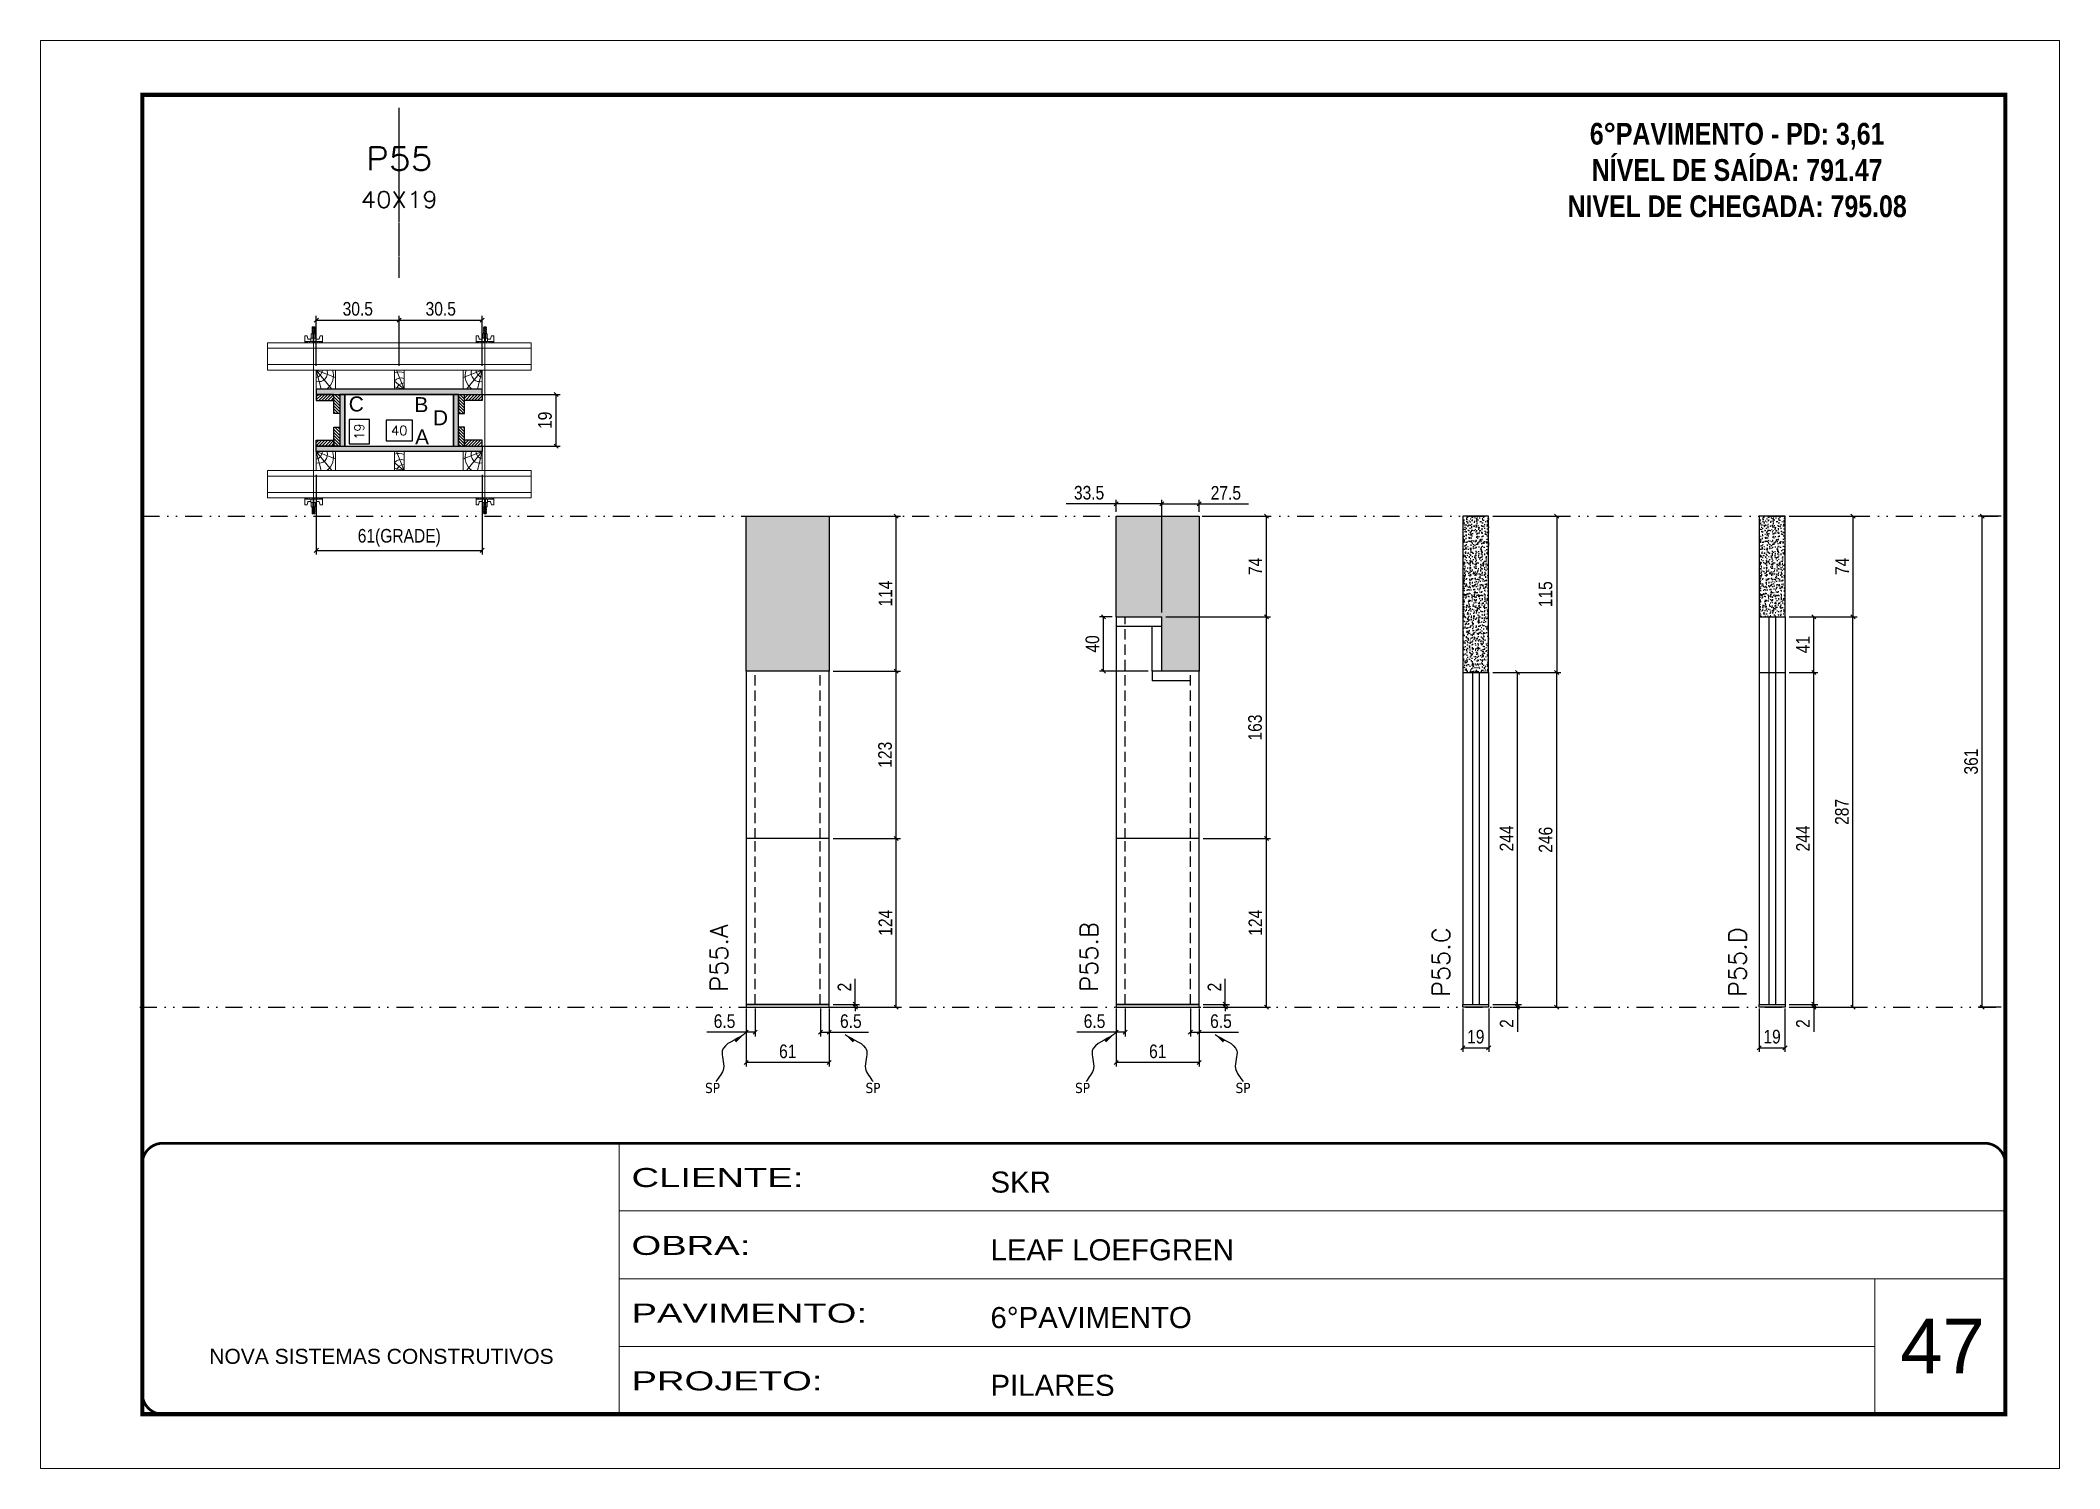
# Model space of a CAD drawing. Extents: x 14400 to 27878, y -21631 to 6985.
# Drawn here: x 17583 to 19068, y -6700 to -5650 of the extents above; entities that cross this region are included whole.
import ezdxf
from ezdxf.enums import TextEntityAlignment as Align

# ---------------------------------------------------------------- set-up
doc = ezdxf.new("R2010")
doc.units = 0
for name, pattern in [('CONTINUO', [0]), ('DASHED', [0.75, 0.5, -0.25]), ('DIVIDE2', [0.625, 0.25, -0.125, 0, -0.125, 0, -0.125]), ('HIDDEN', [0.375, 0.25, -0.125])]:
    doc.linetypes.add(name, pattern=pattern)
for name, color, linetype, lineweight in [('CARIMBO', 255, 'Continuous', 9), ('Folhas', 255, 'Continuous', 9), ('Hachura', 251, 'Continuous', 9), ('Madeira', 126, 'Continuous', 18), ('Perfil Metálico', 224, 'Continuous', 18), ('SARRAFO DE PRESSAO', 251, 'DASHED', 9), ('Texto Seção', 7, 'Continuous', 15)]:
    doc.layers.add(name, color=color, linetype=linetype, lineweight=lineweight)
for name, color, linetype in [('CHAPA', 1, 'Continuous'), ('COTA', 241, 'Continuous'), ('MEIO_PONT', 93, 'Continuous'), ('NOMENCLATURA', 7, 'Continuous'), ('Nível', 160, 'Continuous'), ('Painéis', 200, 'Continuous'), ('SARR_2.2x7', 40, 'Continuous'), ('SARRAFO', 251, 'Continuous'), ('Sarrafo de Pressão', 42, 'HIDDEN'), ('texto', 7, 'Continuous'), ('Texto de Titulo', 7, 'Continuous'), ('Texto Qtd Sarr', 242, 'Continuous'), ('TEXTO_GERAL', 7, 'Continuous')]:
    doc.layers.add(name, color=color, linetype=linetype)
doc.styles.add('ARIAL', font='arial.ttf')
doc.styles.add('COTA TECNICA', font='techl___.ttf', dxfattribs={"height": 10})
doc.styles.add('COTA TECNICA 2X', font='techl___.ttf', dxfattribs={"height": 10})
doc.styles.add('COTA TECNICA-50', font='techl___.ttf', dxfattribs={"height": 10})
doc.styles.add('REGUA-120', font='ROMANS.shx', dxfattribs={"height": 15})
doc.styles.add('ROMANC', font='techb___.ttf', dxfattribs={"height": 2.5})
doc.styles.add('ROMANS', font='romans.shx')
doc.styles.get("Standard").update_dxf_attribs({"font": 'arial.ttf'})
doc.styles.add('Tecnologia', font='')
doc.styles.get('Tecnologia').set_extended_font_data('Forgotten Futurist')
doc.dimstyles.new('COTA PAINEL-50', dxfattribs={"dimtxt": 10, "dimasz": 3, "dimexe": 3, "dimexo": 3, "dimgap": 3, "dimtad": 1, "dimdec": 1, "dimzin": 12, "dimdsep": 46, "dimtxsty": 'COTA TECNICA-50', "dimblk1": 'OBLIQUE', "dimblk2": 'OBLIQUE', "dimsah": 1, "dimcen": 0.9, "dimclrd": 4, "dimclre": 4, "dimclrt": 240, "dimadec": 1, "dimazin": 3, "dimtfac": 1, "dimtdec": 1, "dimtmove": 0, "dimatfit": 3, "dimfxl": 1, "dimtolj": 1, "dimtzin": 12, "dimarcsym": 0})
doc.dimstyles.new('PAINEL', dxfattribs={"dimtxt": 10, "dimasz": 3, "dimexe": 3, "dimexo": 3, "dimgap": 3, "dimtad": 1, "dimdec": 1, "dimzin": 12, "dimdsep": 46, "dimtxsty": 'COTA TECNICA', "dimblk1": 'OBLIQUE', "dimblk2": 'OBLIQUE', "dimsah": 1, "dimcen": 0.9, "dimclrd": 4, "dimclre": 4, "dimclrt": 240, "dimadec": 1, "dimazin": 3, "dimtfac": 1, "dimtdec": 1, "dimtmove": 0, "dimatfit": 3, "dimfxl": 1, "dimtolj": 1, "dimtzin": 12, "dimarcsym": 0})
doc.dimstyles.new('SECAO PILAR', dxfattribs={"dimtxt": 10, "dimasz": 3, "dimexe": 3, "dimexo": 3, "dimgap": 3, "dimtad": 1, "dimdec": 1, "dimlfac": 0.5, "dimzin": 12, "dimdsep": 46, "dimtxsty": 'COTA TECNICA 2X', "dimblk1": 'OBLIQUE', "dimblk2": 'OBLIQUE', "dimsah": 1, "dimcen": 0.9, "dimclrd": 256, "dimclre": 256, "dimclrt": 256, "dimadec": 1, "dimazin": 3, "dimtfac": 1, "dimtdec": 1, "dimtmove": 0, "dimatfit": 3, "dimfxl": 1, "dimtolj": 1, "dimtzin": 12, "dimarcsym": 0})
doc.dimstyles.new('SECÇÃO 2', dxfattribs={"dimtxt": 7, "dimasz": 6, "dimexe": 0.18, "dimexo": 2, "dimgap": -4, "dimtad": 3, "dimdec": 1, "dimlfac": 0.5, "dimzin": 12, "dimdsep": 46, "dimtxsty": 'ROMANS', "dimblk": 'ARCHTICK', "dimcen": 0.09, "dimse1": 1, "dimse2": 1, "dimsd1": 1, "dimsd2": 1, "dimclrd": 180, "dimclre": 5, "dimclrt": 1, "dimadec": 0, "dimazin": 3, "dimtfac": 1, "dimtdec": 1, "dimtofl": 0, "dimtmove": 0, "dimatfit": 3, "dimldrblk": 'ARCHTICK', "dimfxl": 1, "dimtolj": 1, "dimtzin": 0, "dimarcsym": 0})
doc.dimstyles.get("Standard").update_dxf_attribs({"dimtxt": 0.18, "dimasz": 0.18, "dimexe": 0.18, "dimexo": 0.0625, "dimgap": 0.09, "dimtad": 0, "dimtih": 1, "dimtoh": 1, "dimdec": 4, "dimzin": 0, "dimdsep": 46, "dimtxsty": 'Standard', "dimcen": 0.09, "dimadec": 0, "dimazin": 0, "dimtfac": 1, "dimtdec": 4, "dimtofl": 0, "dimtmove": 0, "dimatfit": 3, "dimfxl": 1, "dimtolj": 1, "dimtzin": 0, "dimarcsym": 0})
pattern_1 = [(225, (8405.4426, -28839.3329), (1.12253202, -1.12253202), [])]
pattern_2 = [(315, (40786.8026, -15436.8766), (1.12253202, 1.12253202), [])]
pattern_3 = [(315, (40786.8026, -15412.8766), (1.12253202, 1.12253202), [])]

msp = doc.modelspace()

# ---------------------------------------------------------------- texts
at = {"layer": 'CARIMBO', "style": 'ARIAL'}
msp.add_text('47', height=40, dxfattribs=at).set_placement((18951.33, -6629.46))
at = {"layer": 'NOMENCLATURA', "color": 2, "insert": (18831.31, -5683.54), "char_height": 16, "attachment_point": 2, "style": 'ROMANC'}
msp.add_mtext_dynamic_manual_height_columns('\\P6°PAVIMENTO - PD: 3,61\\PNÍVEL DE SAÍDA: 791.47\\PNIVEL DE CHEGADA: 795.08', width=432.3511, gutter_width=1, heights=[0], dxfattribs=at)
at = {"layer": 'texto', "color": 0, "char_height": 7.5, "attachment_point": 5}
for insert in [(18077.78, -6419.81), (18195.81, -6419.81), (18349.91, -6419.81), (18467.94, -6419.81)]:
    msp.add_mtext('{\\fTahoma|b0|i0|c0|p34;\\C4;SP}', dxfattribs=dict(at, insert=insert))
at = {"layer": 'Texto Seção', "char_height": 13, "attachment_point": 7, "rotation": 90, "style": 'REGUA-120'}
for s, insert, width in [('P55.A', (18089.09, -6349.06), 285.3299), ('P55.B', (18361.22, -6349.06), 285.3299), ('P55.C', (18620.12, -6352.9), 370.6998), ('P55.D', (18838.09, -6352.9), 370.6998)]:
    msp.add_mtext(s, dxfattribs=dict(at, insert=insert, width=width))
at = {"layer": 'TEXTO_GERAL', "style": 'ARIAL'}
for s, p in [('C', (17815.78, -5916.87)), ('B', (17863.66, -5917.38)), ('D', (17877.73, -5927.03)), ('A', (17864.15, -5941.16))]:
    msp.add_text(s, height=11, dxfattribs=at).set_placement(p, align=Align.MIDDLE_CENTER)

# ---------------------------------------------------------------- blocks, each defined once
blk = doc.blocks.new('9999999999')
at = {"color": 30, "linetype": 'CONTINUO'}
for p, q in [((98564.6, 34230.2), (98564.6, 34429.4)), ((98564.6, 34379.6), (99584, 34379.6)), ((98564.6, 34329.8), (99488, 34329.8)), ((99584, 34329.8), (99488, 34329.8)), ((99488, 34329.8), (99488, 34230.2)), ((98564.6, 34280), (99488, 34280))]:
    blk.add_line(p, q, dxfattribs=at)
at = {"color": 30, "linetype": 'CONTINUO', "const_width": 2}
blk.add_lwpolyline([(99584, 34230.2), (99584, 34414.4, 0.414214), (99569, 34429.4), (98229, 34429.4, 0.414214), (98214, 34414.4), (98214, 34245.2, 0.414214), (98229, 34230.2), (99584, 34230.2)], format="xyb", dxfattribs=at)
at = {"layer": 'Folhas'}
blk.add_lwpolyline([(98139, 34190.2), (99624, 34190.2), (99624, 35240.2), (98139, 35240.2)], close=True, dxfattribs=at)
at = {"layer": 'Folhas', "color": 30, "const_width": 3}
blk.add_lwpolyline([(98214, 34230.2), (99584, 34230.2), (99584, 35200.2), (98214, 35200.2)], close=True, dxfattribs=at)
at = {"color": 7, "linetype": 'Continuous', "ltscale": 5, "style": 'ARIAL'}
for s, height, p in [('SKR', 15.48, (98837.7, 34393.1)), ('LEAF LOEFGREN', 15.483, (98837.7, 34343.3)), ('6°PAVIMENTO', 15.483, (98837.7, 34293.5)), ('NOVA SISTEMAS CONSTRUTIVOS', 11.059, (98263.2, 34267.2)), ('PILARES', 15.48, (98837.7, 34243.7))]:
    blk.add_text(s, height=height, dxfattribs=at).set_placement(p)
at = {"layer": 'Folhas', "color": 7, "style": 'Tecnologia', "width": 1.5}
for s, p in [('CLIENTE:', (98573.7, 34397.2)), ('OBRA:', (98573.7, 34347.3)), ('PAVIMENTO:', (98573.7, 34297.5)), ('PROJETO:', (98573.7, 34247.7))]:
    blk.add_text(s, height=14, dxfattribs=at).set_placement(p)
blk = doc.blocks.new('titulo1')
at = {"layer": 'Defpoints', "color": 252, "linetype": 'HIDDEN', "ltscale": 2}
blk.add_line((0, 0), (0, 125), dxfattribs=at)
at = {"layer": 'Defpoints', "style": 'ROMANS', "oblique": 15}
blk.add_attdef('FOLHA', text='', height=10, dxfattribs=at).set_placement((0, 15.6), align=Align.MIDDLE_CENTER)
at = {"layer": 'Texto Qtd Sarr', "color": 3, "style": 'ROMANS', "oblique": 15}
for tag, height, p in [('TITULO', 17, (0, 71.4)), ('SEÇÃO', 12, (0, 41.5))]:
    blk.add_attdef(tag, text='', height=height, dxfattribs=at).set_placement(p, align=Align.MIDDLE_CENTER)
blk = doc.blocks.new('*D4109')
at = {"layer": 'COTA', "color": 180, "lineweight": -2, "transparency": 16777216}
for p, q in [((17857.1, -5928.9), (17837.7, -5928.9)), ((17837.7, -5928.9), (17837.7, -5943.9)), ((17857.1, -5943.9), (17857.1, -5928.9)), ((17837.7, -5943.9), (17857.1, -5943.9))]:
    blk.add_line(p, q, dxfattribs=at)
at = {"layer": 'Defpoints', "color": 0, "transparency": 16777216}
for p in [(17807.4, -5947.9), (17887.4, -5947.9), (17887.4, -5947.9)]:
    blk.add_point(p, dxfattribs=at)
at = {"layer": 'COTA', "color": 1, "transparency": 16777216, "insert": (17847.4, -5936.4), "char_height": 7, "attachment_point": 5, "style": 'ROMANS'}
blk.add_mtext('\\A1;40', dxfattribs=at)
blk = doc.blocks.new('_ArchTick')
at = {"color": 0, "linetype": 'ByBlock', "const_width": 0.15}
blk.add_lwpolyline([(-0.5, -0.5), (0.5, 0.5)], dxfattribs=at)
blk = doc.blocks.new('*D4110')
at = {"layer": 'COTA', "color": 180, "lineweight": -2, "transparency": 16777216}
for p, q in [((17825.5, -5928.2), (17810.5, -5928.2)), ((17810.5, -5928.2), (17810.5, -5946.2)), ((17825.5, -5946.2), (17825.5, -5928.2)), ((17810.5, -5946.2), (17825.5, -5946.2))]:
    blk.add_line(p, q, dxfattribs=at)
at = {"layer": 'Defpoints', "color": 0, "transparency": 16777216}
for p in [(17807.4, -5909.9), (17829.5, -5909.9), (17807.4, -5947.9)]:
    blk.add_point(p, dxfattribs=at)
at = {"layer": 'COTA', "color": 1, "transparency": 16777216, "insert": (17818, -5937.2), "char_height": 7, "attachment_point": 5, "rotation": 90, "style": 'ROMANS'}
blk.add_mtext('\\A1;19', dxfattribs=at)
blk = doc.blocks.new('_Oblique')
at = {"color": 0, "linetype": 'ByBlock', "lineweight": -2}
blk.add_line((-0.5, -0.5), (0.5, 0.5), dxfattribs=at)
blk = doc.blocks.new('*D4112')
at = {"layer": 'COTA', "lineweight": -2, "transparency": 16777216}
for p, q in [((17894, -5909.9), (17965.7, -5909.9)), ((17962.7, -5947.9), (17962.7, -5909.9)), ((17894, -5947.9), (17965.7, -5947.9))]:
    blk.add_line(p, q, dxfattribs=at)
at = {"layer": 'Defpoints', "color": 0, "transparency": 16777216}
for p in [(17891, -5909.9), (17962.7, -5909.9), (17891, -5947.9)]:
    blk.add_point(p, dxfattribs=at)
at = {"layer": 'COTA', "lineweight": -2, "transparency": 16777216, "xscale": 3, "yscale": 3, "zscale": 3}
for p, rotation in [((17962.7, -5909.9), 90), ((17962.7, -5947.9), 270)]:
    blk.add_blockref('_Oblique', p, dxfattribs=dict(at, rotation=rotation))
at = {"layer": 'COTA', "transparency": 16777216, "insert": (17954.6, -5928.9), "char_height": 10, "attachment_point": 5, "rotation": 90, "style": 'COTA TECNICA 2X'}
blk.add_mtext('\\A1;19', dxfattribs=at)
blk = doc.blocks.new('*D4111')
at = {"layer": 'COTA', "lineweight": -2, "transparency": 16777216}
for p, q in [((17786.4, -5968.9), (17786.4, -6027.5)), ((17908.4, -5968.9), (17908.4, -6027.5)), ((17786.4, -6024.5), (17908.4, -6024.5))]:
    blk.add_line(p, q, dxfattribs=at)
at = {"layer": 'Defpoints', "color": 0, "transparency": 16777216}
for p in [(17786.4, -5965.9), (17908.4, -5965.9), (17908.4, -6024.5)]:
    blk.add_point(p, dxfattribs=at)
at = {"layer": 'COTA', "lineweight": -2, "transparency": 16777216, "xscale": 3, "yscale": 3, "zscale": 3, "rotation": 180}
blk.add_blockref('_Oblique', (17786.4, -6024.5), dxfattribs=at)
at = {"layer": 'COTA', "lineweight": -2, "transparency": 16777216, "xscale": 3, "yscale": 3, "zscale": 3}
blk.add_blockref('_Oblique', (17908.4, -6024.5), dxfattribs=at)
at = {"layer": 'COTA', "transparency": 16777216, "insert": (17847.4, -6015.3), "char_height": 10, "attachment_point": 5, "style": 'COTA TECNICA 2X'}
blk.add_mtext('\\A1;61(GRADE)', dxfattribs=at)
blk = doc.blocks.new('C')
at = {"layer": 'Hachura', "color": 0}
for p, q in [((0, 3.22), (0, -3.22)), ((0.45, 3.22), (0, 3.22)), ((0.46, 3.16), (0, 3.16)), ((0.46, 3.05), (0, 3.05)), ((0.46, 2.88), (0, 2.88)), ((0, 2.75), (0, -1.16)), ((0.46, 2.65), (0, 2.65)), ((0.46, 2.23), (0, 2.23)), ((0.46, 1.51), (0, 1.51)), ((0.39, 0.49), (0.17, 0.49)), ((0.45, -3.23), (0.45, 3.22)), ((0.45, 3.22), (2.58, 3.22)), ((1.74, 0.97), (0.45, 0.97)), ((1.45, 0.1), (0.45, 0.1)), ((1.35, 1.94), (1.35, 0.96)), ((2.58, 2.39), (1.47, 2.09)), ((1.74, -0.97), (1.74, 0.97)), ((1.74, 0.97), (1.74, 0.84)), ((1.74, 0.97), (1.74, 0.84)), ((1.74, 0.84), (3.35, 0.84)), ((3.35, 0.45), (1.74, 0.45)), ((2.58, 3.22), (2.58, 2.39)), ((3.32, 0.84), (3.32, -0.84)), ((3.35, 0.84), (3.35, -0.84)), ((3.68, 0.45), (3.35, 0.45)), ((3.84, -0.52), (3.35, 0.45)), ((3.35, 0.06), (3.67, -0.57)), ((3.68, 0.45), (4.16, -0.52)), ((3.72, 0.5), (4.25, -0.57)), ((4.37, -0.55), (3.83, 0.53)), ((4.15, 0.45), (3.93, 0.45)), ((4.42, -0.52), (3.93, 0.45)), ((4.15, 0.45), (4.26, 0.45)), ((4.26, 0.45), (4.74, -0.52)), ((4.3, 0.5), (4.83, -0.57)), ((4.95, -0.55), (4.41, 0.53)), ((4.51, 0.45), (4.84, 0.45)), ((5, -0.52), (4.51, 0.45)), ((4.84, 0.45), (5.32, -0.52)), ((4.88, 0.5), (5.41, -0.57)), ((5.53, -0.55), (4.99, 0.53)), ((5.58, -0.52), (5.09, 0.45)), ((5.42, 0.45), (5.09, 0.45)), ((5.58, -0.52), (5.09, 0.45)), ((5.42, 0.45), (5.74, -0.19)), ((5.46, 0.5), (5.74, -0.07)), ((5.74, 0.19), (5.57, 0.53)), ((5.74, 0.32), (5.68, 0.45)), ((5.68, 0.45), (5.74, 0.45)), ((5.74, 0.45), (5.9, 0.29)), ((5.74, 0.45), (5.74, -0.52)), ((5.9, -0.36), (5.9, 0.29)), ((0.45, 0), (0, 0)), ((0.46, -1.52), (0, -1.52)), ((0.46, -2.23), (0, -2.23)), ((0.46, -2.65), (0, -2.65)), ((0.46, -2.88), (0, -2.88)), ((0.46, -3.05), (0, -3.05)), ((0.46, -3.16), (0, -3.16)), ((0, -3.22), (2.57, -3.22)), ((0.08, -0.48), (0.29, -0.48)), ((0.29, -0.48), (0.4, -0.48)), ((0.45, 0), (0.45, -0.97)), ((0.45, -0.16), (1.45, -0.16)), ((0.45, -0.65), (0.45, -0.32)), ((0.45, -3.23), (0.45, -0.65)), ((0.45, -0.97), (1.74, -0.97)), ((1.35, -1.94), (1.35, -0.97)), ((2.58, -2.39), (1.47, -2.1)), ((3.35, -0.32), (1.74, -0.32)), ((3.35, -0.84), (1.74, -0.84)), ((2.58, -3.23), (2.58, -2.39)), ((3.35, -0.07), (3.58, -0.52)), ((3.35, -0.52), (3.58, -0.52)), ((3.84, -0.52), (4.16, -0.52)), ((4.42, -0.52), (4.74, -0.52)), ((4.63, -0.52), (4.74, -0.52)), ((5, -0.52), (5.32, -0.52)), ((5.58, -0.52), (5.74, -0.52)), ((5.74, -0.52), (5.9, -0.36)), ((5.74, -0.52), (5.74, -0.52))]:
    blk.add_line(p, q, dxfattribs=at)
for centre, radius, start, end in [((1.52, 1.94), 0.161, 104.74356, 180), ((1.44, -0.03), 0.129, 272.69497, 87.30503), ((3.81, 0.39), 0.143, 25.56881, 154.43119), ((4.39, 0.39), 0.143, 25.56881, 154.43119), ((4.97, 0.39), 0.143, 25.56881, 154.43119), ((5.55, 0.39), 0.143, 25.56881, 154.43119), ((0.17, -0.37), 0.174, 221.74404, 317.85924), ((1.52, -1.94), 0.161, 180, 255.25644), ((3.71, -0.4), 0.174, 222.14076, 318.25596), ((4.29, -0.4), 0.174, 222.14076, 318.25596), ((4.87, -0.4), 0.174, 222.14076, 318.25596), ((5.45, -0.4), 0.174, 222.14076, 318.25596), ((5.61, -0.4), 0.174, 317.85924, 318.25596)]:
    blk.add_arc(centre, radius, start, end, dxfattribs=at)
blk = doc.blocks.new('PONTALETE')
at = {"layer": 'Madeira'}
for q in [(2.71, 7), (7, 5.76), (7, 1.74)]:
    blk.add_line((0, 0), q, dxfattribs=at)
blk.add_lwpolyline([(0, 0), (7, 0), (7, 7), (0, 7)], close=True, dxfattribs=at)
for centre, radius, start, end in [((2.04, 0.06), 6.23, 37.28179, 109.09128), ((1.09, 0.9), 3.19, 343.60304, 109.98471), ((-0.21, -0.78), 3.09, 14.63219, 86.0383)]:
    blk.add_arc(centre, radius, start, end, dxfattribs=at)
blk = doc.blocks.new('MEIO PONTALETE')
at = {"layer": 'Madeira'}
for q in [(2.71, 7), (3.5, 2.88), (3.5, 0.87)]:
    blk.add_line((0, 0), q, dxfattribs=at)
blk.add_lwpolyline([(0, 0), (3.5, 0), (3.5, 7), (0, 7)], close=True, dxfattribs=at)
for centre, radius, start, end in [((2.04, 0.06), 6.23, 76.44987, 109.09128), ((1.09, 0.9), 3.19, 40.90626, 109.98471), ((-0.21, -0.78), 3.09, 14.63219, 86.0383)]:
    blk.add_arc(centre, radius, start, end, dxfattribs=at)
blk = doc.blocks.new('*D4113')
at = {"layer": 'COTA', "lineweight": -2, "transparency": 16777216}
for p, q in [((17786.4, -5888.9), (17786.4, -5852.2)), ((17786.4, -5855.2), (17847.4, -5855.2)), ((17847.4, -5888.9), (17847.4, -5852.2))]:
    blk.add_line(p, q, dxfattribs=at)
at = {"layer": 'Defpoints', "color": 0, "transparency": 16777216}
for p in [(17847.4, -5855.2), (17786.4, -5891.9), (17847.4, -5891.9)]:
    blk.add_point(p, dxfattribs=at)
at = {"layer": 'COTA', "lineweight": -2, "transparency": 16777216, "xscale": 3, "yscale": 3, "zscale": 3, "rotation": 180}
blk.add_blockref('_Oblique', (17786.4, -5855.2), dxfattribs=at)
at = {"layer": 'COTA', "lineweight": -2, "transparency": 16777216, "xscale": 3, "yscale": 3, "zscale": 3}
blk.add_blockref('_Oblique', (17847.4, -5855.2), dxfattribs=at)
at = {"layer": 'COTA', "transparency": 16777216, "insert": (17816.9, -5847), "char_height": 10, "attachment_point": 5, "style": 'COTA TECNICA 2X'}
blk.add_mtext('\\A1;30.5', dxfattribs=at)
blk = doc.blocks.new('*D4114')
at = {"layer": 'COTA', "lineweight": -2, "transparency": 16777216}
for p, q in [((17847.4, -5888.9), (17847.4, -5852.2)), ((17847.4, -5855.2), (17908.4, -5855.2)), ((17908.4, -5888.9), (17908.4, -5852.2))]:
    blk.add_line(p, q, dxfattribs=at)
at = {"layer": 'Defpoints', "color": 0, "transparency": 16777216}
for p in [(17908.4, -5855.2), (17847.4, -5891.9), (17908.4, -5891.9)]:
    blk.add_point(p, dxfattribs=at)
at = {"layer": 'COTA', "lineweight": -2, "transparency": 16777216, "xscale": 3, "yscale": 3, "zscale": 3, "rotation": 180}
blk.add_blockref('_Oblique', (17847.4, -5855.2), dxfattribs=at)
at = {"layer": 'COTA', "lineweight": -2, "transparency": 16777216, "xscale": 3, "yscale": 3, "zscale": 3}
blk.add_blockref('_Oblique', (17908.4, -5855.2), dxfattribs=at)
at = {"layer": 'COTA', "transparency": 16777216, "insert": (17877.9, -5847), "char_height": 10, "attachment_point": 5, "style": 'COTA TECNICA 2X'}
blk.add_mtext('\\A1;30.5', dxfattribs=at)
blk = doc.blocks.new('*D4115')
at = {"layer": 'COTA', "color": 4, "lineweight": -2, "transparency": 16777216}
for p, q in [((19025.5, -5999.3), (19008.6, -5999.3)), ((19011.6, -6360.3), (19011.6, -5999.3)), ((19025.5, -6360.3), (19008.6, -6360.3))]:
    blk.add_line(p, q, dxfattribs=at)
at = {"layer": 'Defpoints', "color": 0, "transparency": 16777216}
for p in [(19011.6, -5999.3), (19028.5, -5999.3), (19028.5, -6360.3)]:
    blk.add_point(p, dxfattribs=at)
at = {"layer": 'COTA', "color": 4, "lineweight": -2, "transparency": 16777216, "xscale": 3, "yscale": 3, "zscale": 3}
for p, rotation in [((19011.6, -5999.3), 90), ((19011.6, -6360.3), 270)]:
    blk.add_blockref('_Oblique', p, dxfattribs=dict(at, rotation=rotation))
at = {"layer": 'COTA', "color": 240, "transparency": 16777216, "insert": (19003.4, -6179.8), "char_height": 10, "attachment_point": 5, "rotation": 90, "style": 'COTA TECNICA'}
blk.add_mtext('\\A1;361', dxfattribs=at)
blk = doc.blocks.new('*D4116')
at = {"layer": 'COTA', "color": 4, "lineweight": -2, "transparency": 16777216}
for p, q in [((18102.6, -6361.3), (18102.6, -6404)), ((18163.6, -6361.3), (18163.6, -6404)), ((18163.6, -6401), (18102.6, -6401))]:
    blk.add_line(p, q, dxfattribs=at)
at = {"layer": 'Defpoints', "color": 0, "transparency": 16777216}
for p in [(18102.6, -6358.3), (18163.6, -6358.3), (18102.6, -6401)]:
    blk.add_point(p, dxfattribs=at)
at = {"layer": 'COTA', "color": 4, "lineweight": -2, "transparency": 16777216, "xscale": 3, "yscale": 3, "zscale": 3, "rotation": 180}
blk.add_blockref('_Oblique', (18102.6, -6401), dxfattribs=at)
at = {"layer": 'COTA', "color": 4, "lineweight": -2, "transparency": 16777216, "xscale": 3, "yscale": 3, "zscale": 3}
blk.add_blockref('_Oblique', (18163.6, -6401), dxfattribs=at)
at = {"layer": 'COTA', "color": 240, "transparency": 16777216, "insert": (18133.1, -6392.9), "char_height": 10, "attachment_point": 5, "style": 'COTA TECNICA'}
blk.add_mtext('\\A1;61', dxfattribs=at)
blk = doc.blocks.new('*D4117')
at = {"layer": 'COTA', "color": 4, "lineweight": -2, "transparency": 16777216}
for p, q in [((18157.1, -6361.3), (18157.1, -6381.8)), ((18163.6, -6363.3), (18163.6, -6381.8)), ((18157.1, -6378.8), (18163.6, -6378.8)), ((18163.6, -6378.8), (18192.5, -6378.8))]:
    blk.add_line(p, q, dxfattribs=at)
at = {"layer": 'Defpoints', "color": 0, "transparency": 16777216}
for p in [(18157.1, -6358.3), (18163.6, -6360.3), (18163.6, -6378.8)]:
    blk.add_point(p, dxfattribs=at)
at = {"layer": 'COTA', "color": 4, "lineweight": -2, "transparency": 16777216, "xscale": 3, "yscale": 3, "zscale": 3, "rotation": 180}
blk.add_blockref('_Oblique', (18157.1, -6378.8), dxfattribs=at)
at = {"layer": 'COTA', "color": 4, "lineweight": -2, "transparency": 16777216, "xscale": 3, "yscale": 3, "zscale": 3}
blk.add_blockref('_Oblique', (18163.6, -6378.8), dxfattribs=at)
at = {"layer": 'COTA', "color": 240, "transparency": 16777216, "insert": (18179.5, -6370.7), "char_height": 10, "attachment_point": 5, "style": 'COTA TECNICA-50'}
blk.add_mtext('\\A1;6.5', dxfattribs=at)
blk = doc.blocks.new('*D4118')
at = {"layer": 'COTA', "color": 4, "lineweight": -2, "transparency": 16777216}
for p, q in [((18102.6, -6363.3), (18102.6, -6381.8)), ((18109.1, -6361.3), (18109.1, -6381.8)), ((18102.6, -6378.8), (18073.6, -6378.8)), ((18109.1, -6378.8), (18102.6, -6378.8))]:
    blk.add_line(p, q, dxfattribs=at)
at = {"layer": 'Defpoints', "color": 0, "transparency": 16777216}
for p in [(18102.6, -6360.3), (18109.1, -6358.3), (18102.6, -6378.8)]:
    blk.add_point(p, dxfattribs=at)
at = {"layer": 'COTA', "color": 4, "lineweight": -2, "transparency": 16777216, "xscale": 3, "yscale": 3, "zscale": 3, "rotation": 180}
blk.add_blockref('_Oblique', (18102.6, -6378.8), dxfattribs=at)
at = {"layer": 'COTA', "color": 4, "lineweight": -2, "transparency": 16777216, "xscale": 3, "yscale": 3, "zscale": 3}
blk.add_blockref('_Oblique', (18109.1, -6378.8), dxfattribs=at)
at = {"layer": 'COTA', "color": 240, "transparency": 16777216, "insert": (18086.6, -6370.7), "char_height": 10, "attachment_point": 5, "style": 'COTA TECNICA-50'}
blk.add_mtext('\\A1;6.5', dxfattribs=at)
blk = doc.blocks.new('*D4123')
at = {"layer": 'COTA', "color": 4, "linetype": 'ByBlock', "lineweight": -2, "transparency": 16777216}
for p, q in [((18166.6, -6236.3), (18215.9, -6236.3)), ((18212.9, -6360.3), (18212.9, -6236.3)), ((18166.6, -6360.3), (18215.9, -6360.3))]:
    blk.add_line(p, q, dxfattribs=at)
at = {"layer": 'Defpoints', "color": 0, "linetype": 'ByBlock', "transparency": 16777216}
for p in [(18163.6, -6236.3), (18212.9, -6236.3), (18163.6, -6360.3)]:
    blk.add_point(p, dxfattribs=at)
at = {"layer": 'COTA', "color": 4, "linetype": 'ByBlock', "lineweight": -2, "transparency": 16777216, "xscale": 3, "yscale": 3, "zscale": 3}
for p, rotation in [((18212.9, -6236.3), 90), ((18212.9, -6360.3), 270)]:
    blk.add_blockref('_Oblique', p, dxfattribs=dict(at, rotation=rotation))
at = {"layer": 'COTA', "color": 240, "linetype": 'ByBlock', "transparency": 16777216, "insert": (18204.9, -6298.3), "char_height": 10, "attachment_point": 5, "rotation": 90, "style": 'COTA TECNICA'}
blk.add_mtext('\\A1;124', dxfattribs=at)
blk = doc.blocks.new('*D4119')
at = {"layer": 'COTA', "color": 4, "lineweight": -2, "transparency": 16777216}
for p, q in [((18182.8, -6358.3), (18182.8, -6339.5)), ((18166.6, -6358.3), (18185.8, -6358.3)), ((18166.6, -6360.3), (18185.8, -6360.3)), ((18182.8, -6360.3), (18182.8, -6358.3)), ((18182.8, -6360.3), (18182.8, -6363.3))]:
    blk.add_line(p, q, dxfattribs=at)
at = {"layer": 'Defpoints', "color": 0, "transparency": 16777216}
for p in [(18163.6, -6358.3), (18163.6, -6360.3), (18182.8, -6360.3)]:
    blk.add_point(p, dxfattribs=at)
at = {"layer": 'COTA', "color": 4, "lineweight": -2, "transparency": 16777216, "xscale": 3, "yscale": 3, "zscale": 3}
for p, rotation in [((18182.8, -6358.3), 270), ((18182.8, -6360.3), 90)]:
    blk.add_blockref('_Oblique', p, dxfattribs=dict(at, rotation=rotation))
at = {"layer": 'COTA', "color": 240, "transparency": 16777216, "insert": (18174.8, -6345.6), "char_height": 10, "attachment_point": 5, "rotation": 90, "style": 'COTA TECNICA-50'}
blk.add_mtext('\\A1;2', dxfattribs=at)
blk = doc.blocks.new('*D4120')
at = {"layer": 'COTA', "color": 4, "linetype": 'ByBlock', "lineweight": -2, "transparency": 16777216}
for p, q in [((18166.6, -6236.3), (18215.9, -6236.3)), ((18212.9, -6360.3), (18212.9, -6236.3)), ((18166.6, -6360.3), (18215.9, -6360.3))]:
    blk.add_line(p, q, dxfattribs=at)
at = {"layer": 'Defpoints', "color": 0, "linetype": 'ByBlock', "transparency": 16777216}
for p in [(18163.6, -6236.3), (18212.9, -6236.3), (18163.6, -6360.3)]:
    blk.add_point(p, dxfattribs=at)
at = {"layer": 'COTA', "color": 4, "linetype": 'ByBlock', "lineweight": -2, "transparency": 16777216, "xscale": 3, "yscale": 3, "zscale": 3}
for p, rotation in [((18212.9, -6236.3), 90), ((18212.9, -6360.3), 270)]:
    blk.add_blockref('_Oblique', p, dxfattribs=dict(at, rotation=rotation))
at = {"layer": 'COTA', "color": 240, "linetype": 'ByBlock', "transparency": 16777216, "insert": (18204.9, -6298.3), "char_height": 10, "attachment_point": 5, "rotation": 90, "style": 'COTA TECNICA'}
blk.add_mtext('\\A1;124', dxfattribs=at)
blk = doc.blocks.new('*D4121')
at = {"layer": 'COTA', "color": 4, "lineweight": -2, "transparency": 16777216}
for p, q in [((18166.6, -5999.3), (18215.9, -5999.3)), ((18212.9, -6113.3), (18212.9, -5999.3)), ((18166.6, -6113.3), (18215.9, -6113.3))]:
    blk.add_line(p, q, dxfattribs=at)
at = {"layer": 'Defpoints', "color": 0, "transparency": 16777216}
for p in [(18163.6, -5999.3), (18212.9, -5999.3), (18163.6, -6113.3)]:
    blk.add_point(p, dxfattribs=at)
at = {"layer": 'COTA', "color": 4, "lineweight": -2, "transparency": 16777216, "xscale": 3, "yscale": 3, "zscale": 3}
for p, rotation in [((18212.9, -5999.3), 90), ((18212.9, -6113.3), 270)]:
    blk.add_blockref('_Oblique', p, dxfattribs=dict(at, rotation=rotation))
at = {"layer": 'COTA', "color": 240, "transparency": 16777216, "insert": (18204.9, -6056.3), "char_height": 10, "attachment_point": 5, "rotation": 90, "style": 'COTA TECNICA'}
blk.add_mtext('\\A1;114', dxfattribs=at)
blk = doc.blocks.new('*D4122')
at = {"layer": 'COTA', "color": 4, "lineweight": -2, "transparency": 16777216}
for p, q in [((18166.6, -6113.3), (18215.9, -6113.3)), ((18212.9, -6236.3), (18212.9, -6113.3)), ((18166.6, -6236.3), (18215.9, -6236.3))]:
    blk.add_line(p, q, dxfattribs=at)
at = {"layer": 'Defpoints', "color": 0, "transparency": 16777216}
for p in [(18163.6, -6113.3), (18212.9, -6113.3), (18163.6, -6236.3)]:
    blk.add_point(p, dxfattribs=at)
at = {"layer": 'COTA', "color": 4, "lineweight": -2, "transparency": 16777216, "xscale": 3, "yscale": 3, "zscale": 3}
for p, rotation in [((18212.9, -6113.3), 90), ((18212.9, -6236.3), 270)]:
    blk.add_blockref('_Oblique', p, dxfattribs=dict(at, rotation=rotation))
at = {"layer": 'COTA', "color": 240, "transparency": 16777216, "insert": (18204.7, -6174.8), "char_height": 10, "attachment_point": 5, "rotation": 90, "style": 'COTA TECNICA'}
blk.add_mtext('\\A1;123', dxfattribs=at)
blk = doc.blocks.new('*D4124')
at = {"layer": 'COTA', "color": 4, "lineweight": -2, "transparency": 16777216}
for p, q in [((18374.7, -6361.3), (18374.7, -6404)), ((18435.7, -6361.3), (18435.7, -6404)), ((18435.7, -6401), (18374.7, -6401))]:
    blk.add_line(p, q, dxfattribs=at)
at = {"layer": 'Defpoints', "color": 0, "transparency": 16777216}
for p in [(18374.7, -6358.3), (18435.7, -6358.3), (18374.7, -6401)]:
    blk.add_point(p, dxfattribs=at)
at = {"layer": 'COTA', "color": 4, "lineweight": -2, "transparency": 16777216, "xscale": 3, "yscale": 3, "zscale": 3, "rotation": 180}
blk.add_blockref('_Oblique', (18374.7, -6401), dxfattribs=at)
at = {"layer": 'COTA', "color": 4, "lineweight": -2, "transparency": 16777216, "xscale": 3, "yscale": 3, "zscale": 3}
blk.add_blockref('_Oblique', (18435.7, -6401), dxfattribs=at)
at = {"layer": 'COTA', "color": 240, "transparency": 16777216, "insert": (18405.2, -6392.9), "char_height": 10, "attachment_point": 5, "style": 'COTA TECNICA'}
blk.add_mtext('\\A1;61', dxfattribs=at)
blk = doc.blocks.new('*D4125')
at = {"layer": 'COTA', "color": 4, "lineweight": -2, "transparency": 16777216}
for p, q in [((18429.2, -6361.3), (18429.2, -6381.8)), ((18435.7, -6363.3), (18435.7, -6381.8)), ((18429.2, -6378.8), (18435.7, -6378.8)), ((18435.7, -6378.8), (18464.6, -6378.8))]:
    blk.add_line(p, q, dxfattribs=at)
at = {"layer": 'Defpoints', "color": 0, "transparency": 16777216}
for p in [(18429.2, -6358.3), (18435.7, -6360.3), (18435.7, -6378.8)]:
    blk.add_point(p, dxfattribs=at)
at = {"layer": 'COTA', "color": 4, "lineweight": -2, "transparency": 16777216, "xscale": 3, "yscale": 3, "zscale": 3, "rotation": 180}
blk.add_blockref('_Oblique', (18429.2, -6378.8), dxfattribs=at)
at = {"layer": 'COTA', "color": 4, "lineweight": -2, "transparency": 16777216, "xscale": 3, "yscale": 3, "zscale": 3}
blk.add_blockref('_Oblique', (18435.7, -6378.8), dxfattribs=at)
at = {"layer": 'COTA', "color": 240, "transparency": 16777216, "insert": (18451.7, -6370.7), "char_height": 10, "attachment_point": 5, "style": 'COTA TECNICA-50'}
blk.add_mtext('\\A1;6.5', dxfattribs=at)
blk = doc.blocks.new('*D4126')
at = {"layer": 'COTA', "color": 4, "lineweight": -2, "transparency": 16777216}
for p, q in [((18374.7, -6363.3), (18374.7, -6381.8)), ((18381.2, -6361.3), (18381.2, -6381.8)), ((18374.7, -6378.8), (18345.7, -6378.8)), ((18381.2, -6378.8), (18374.7, -6378.8))]:
    blk.add_line(p, q, dxfattribs=at)
at = {"layer": 'Defpoints', "color": 0, "transparency": 16777216}
for p in [(18374.7, -6360.3), (18381.2, -6358.3), (18374.7, -6378.8)]:
    blk.add_point(p, dxfattribs=at)
at = {"layer": 'COTA', "color": 4, "lineweight": -2, "transparency": 16777216, "xscale": 3, "yscale": 3, "zscale": 3, "rotation": 180}
blk.add_blockref('_Oblique', (18374.7, -6378.8), dxfattribs=at)
at = {"layer": 'COTA', "color": 4, "lineweight": -2, "transparency": 16777216, "xscale": 3, "yscale": 3, "zscale": 3}
blk.add_blockref('_Oblique', (18381.2, -6378.8), dxfattribs=at)
at = {"layer": 'COTA', "color": 240, "transparency": 16777216, "insert": (18358.7, -6370.7), "char_height": 10, "attachment_point": 5, "style": 'COTA TECNICA-50'}
blk.add_mtext('\\A1;6.5', dxfattribs=at)
blk = doc.blocks.new('*D4128')
at = {"layer": 'COTA', "color": 4, "linetype": 'ByBlock', "lineweight": -2, "transparency": 16777216}
for p, q in [((18438.7, -6236.3), (18488.1, -6236.3)), ((18485.1, -6360.3), (18485.1, -6236.3)), ((18438.7, -6360.3), (18488.1, -6360.3))]:
    blk.add_line(p, q, dxfattribs=at)
at = {"layer": 'Defpoints', "color": 0, "linetype": 'ByBlock', "transparency": 16777216}
for p in [(18435.7, -6236.3), (18485.1, -6236.3), (18435.7, -6360.3)]:
    blk.add_point(p, dxfattribs=at)
at = {"layer": 'COTA', "color": 4, "linetype": 'ByBlock', "lineweight": -2, "transparency": 16777216, "xscale": 3, "yscale": 3, "zscale": 3}
for p, rotation in [((18485.1, -6236.3), 90), ((18485.1, -6360.3), 270)]:
    blk.add_blockref('_Oblique', p, dxfattribs=dict(at, rotation=rotation))
at = {"layer": 'COTA', "color": 240, "linetype": 'ByBlock', "transparency": 16777216, "insert": (18477, -6298.3), "char_height": 10, "attachment_point": 5, "rotation": 90, "style": 'COTA TECNICA'}
blk.add_mtext('\\A1;124', dxfattribs=at)
blk = doc.blocks.new('*D4127')
at = {"layer": 'COTA', "color": 4, "lineweight": -2, "transparency": 16777216}
for p, q in [((18454.9, -6358.3), (18454.9, -6339.5)), ((18438.7, -6358.3), (18457.9, -6358.3)), ((18438.7, -6360.3), (18457.9, -6360.3)), ((18454.9, -6360.3), (18454.9, -6358.3)), ((18454.9, -6360.3), (18454.9, -6363.3))]:
    blk.add_line(p, q, dxfattribs=at)
at = {"layer": 'Defpoints', "color": 0, "transparency": 16777216}
for p in [(18435.7, -6358.3), (18435.7, -6360.3), (18454.9, -6360.3)]:
    blk.add_point(p, dxfattribs=at)
at = {"layer": 'COTA', "color": 4, "lineweight": -2, "transparency": 16777216, "xscale": 3, "yscale": 3, "zscale": 3}
for p, rotation in [((18454.9, -6358.3), 270), ((18454.9, -6360.3), 90)]:
    blk.add_blockref('_Oblique', p, dxfattribs=dict(at, rotation=rotation))
at = {"layer": 'COTA', "color": 240, "transparency": 16777216, "insert": (18446.9, -6345.6), "char_height": 10, "attachment_point": 5, "rotation": 90, "style": 'COTA TECNICA-50'}
blk.add_mtext('\\A1;2', dxfattribs=at)
blk = doc.blocks.new('*D4129')
at = {"layer": 'COTA', "color": 4, "linetype": 'ByBlock', "lineweight": -2, "transparency": 16777216}
for p, q in [((18438.7, -6236.3), (18488.1, -6236.3)), ((18485.1, -6360.3), (18485.1, -6236.3)), ((18438.7, -6360.3), (18488.1, -6360.3))]:
    blk.add_line(p, q, dxfattribs=at)
at = {"layer": 'Defpoints', "color": 0, "linetype": 'ByBlock', "transparency": 16777216}
for p in [(18435.7, -6236.3), (18485.1, -6236.3), (18435.7, -6360.3)]:
    blk.add_point(p, dxfattribs=at)
at = {"layer": 'COTA', "color": 4, "linetype": 'ByBlock', "lineweight": -2, "transparency": 16777216, "xscale": 3, "yscale": 3, "zscale": 3}
for p, rotation in [((18485.1, -6236.3), 90), ((18485.1, -6360.3), 270)]:
    blk.add_blockref('_Oblique', p, dxfattribs=dict(at, rotation=rotation))
at = {"layer": 'COTA', "color": 240, "linetype": 'ByBlock', "transparency": 16777216, "insert": (18477, -6298.3), "char_height": 10, "attachment_point": 5, "rotation": 90, "style": 'COTA TECNICA'}
blk.add_mtext('\\A1;124', dxfattribs=at)
blk = doc.blocks.new('*D4130')
at = {"layer": 'COTA', "color": 4, "lineweight": -2, "transparency": 16777216}
for p, q in [((18438.7, -5999.3), (18488.1, -5999.3)), ((18485.1, -6073.3), (18485.1, -5999.3)), ((18411.2, -6073.3), (18488.1, -6073.3))]:
    blk.add_line(p, q, dxfattribs=at)
at = {"layer": 'Defpoints', "color": 0, "transparency": 16777216}
for p in [(18435.7, -5999.3), (18485.1, -5999.3), (18408.2, -6073.3)]:
    blk.add_point(p, dxfattribs=at)
at = {"layer": 'COTA', "color": 4, "lineweight": -2, "transparency": 16777216, "xscale": 3, "yscale": 3, "zscale": 3}
for p, rotation in [((18485.1, -5999.3), 90), ((18485.1, -6073.3), 270)]:
    blk.add_blockref('_Oblique', p, dxfattribs=dict(at, rotation=rotation))
at = {"layer": 'COTA', "color": 240, "transparency": 16777216, "insert": (18477, -6036.3), "char_height": 10, "attachment_point": 5, "rotation": 90, "style": 'COTA TECNICA'}
blk.add_mtext('\\A1;74', dxfattribs=at)
blk = doc.blocks.new('*D4131')
at = {"layer": 'COTA', "color": 4, "lineweight": -2, "transparency": 16777216}
for p, q in [((18411.2, -6073.3), (18488.1, -6073.3)), ((18485.1, -6236.3), (18485.1, -6073.3)), ((18438.7, -6236.3), (18488.1, -6236.3))]:
    blk.add_line(p, q, dxfattribs=at)
at = {"layer": 'Defpoints', "color": 0, "transparency": 16777216}
for p in [(18408.2, -6073.3), (18485.1, -6073.3), (18435.7, -6236.3)]:
    blk.add_point(p, dxfattribs=at)
at = {"layer": 'COTA', "color": 4, "lineweight": -2, "transparency": 16777216, "xscale": 3, "yscale": 3, "zscale": 3}
for p, rotation in [((18485.1, -6073.3), 90), ((18485.1, -6236.3), 270)]:
    blk.add_blockref('_Oblique', p, dxfattribs=dict(at, rotation=rotation))
at = {"layer": 'COTA', "color": 240, "transparency": 16777216, "insert": (18476.8, -6154.8), "char_height": 10, "attachment_point": 5, "rotation": 90, "style": 'COTA TECNICA'}
blk.add_mtext('\\A1;163', dxfattribs=at)
blk = doc.blocks.new('*D4132')
at = {"layer": 'COTA', "color": 4, "lineweight": -2, "transparency": 16777216}
for p, q in [((18408.2, -6070.3), (18408.2, -5987.4)), ((18408.2, -5990.4), (18435.7, -5990.4)), ((18435.7, -5996.3), (18435.7, -5987.4)), ((18435.7, -5990.4), (18472, -5990.4))]:
    blk.add_line(p, q, dxfattribs=at)
at = {"layer": 'Defpoints', "color": 0, "transparency": 16777216}
for p in [(18435.7, -5990.4), (18435.7, -5999.3), (18408.2, -6073.3)]:
    blk.add_point(p, dxfattribs=at)
at = {"layer": 'COTA', "color": 4, "lineweight": -2, "transparency": 16777216, "xscale": 3, "yscale": 3, "zscale": 3, "rotation": 180}
blk.add_blockref('_Oblique', (18408.2, -5990.4), dxfattribs=at)
at = {"layer": 'COTA', "color": 4, "lineweight": -2, "transparency": 16777216, "xscale": 3, "yscale": 3, "zscale": 3}
blk.add_blockref('_Oblique', (18435.7, -5990.4), dxfattribs=at)
at = {"layer": 'COTA', "color": 240, "transparency": 16777216, "insert": (18455.3, -5982.3), "char_height": 10, "attachment_point": 5, "style": 'COTA TECNICA'}
blk.add_mtext('\\A1;27.5', dxfattribs=at)
blk = doc.blocks.new('*D4133')
at = {"layer": 'COTA', "color": 4, "lineweight": -2, "transparency": 16777216}
for p, q in [((18371.7, -6073.3), (18362.3, -6073.3)), ((18365.3, -6113.3), (18365.3, -6073.3)), ((18398.2, -6113.3), (18362.3, -6113.3))]:
    blk.add_line(p, q, dxfattribs=at)
at = {"layer": 'Defpoints', "color": 0, "transparency": 16777216}
for p in [(18365.3, -6073.3), (18374.7, -6073.3), (18401.2, -6113.3)]:
    blk.add_point(p, dxfattribs=at)
at = {"layer": 'COTA', "color": 4, "lineweight": -2, "transparency": 16777216, "xscale": 3, "yscale": 3, "zscale": 3}
for p, rotation in [((18365.3, -6073.3), 90), ((18365.3, -6113.3), 270)]:
    blk.add_blockref('_Oblique', p, dxfattribs=dict(at, rotation=rotation))
at = {"layer": 'COTA', "color": 240, "transparency": 16777216, "insert": (18357.2, -6093.3), "char_height": 10, "attachment_point": 5, "rotation": 90, "style": 'COTA TECNICA'}
blk.add_mtext('\\A1;40', dxfattribs=at)
blk = doc.blocks.new('*D4134')
at = {"layer": 'COTA', "color": 4, "lineweight": -2, "transparency": 16777216}
for p, q in [((18374.7, -5990.4), (18337.8, -5990.4)), ((18374.7, -5996.3), (18374.7, -5987.4)), ((18408.2, -5990.4), (18374.7, -5990.4)), ((18408.2, -6070.3), (18408.2, -5987.4))]:
    blk.add_line(p, q, dxfattribs=at)
at = {"layer": 'Defpoints', "color": 0, "transparency": 16777216}
for p in [(18374.7, -5990.4), (18374.7, -5999.3), (18408.2, -6073.3)]:
    blk.add_point(p, dxfattribs=at)
at = {"layer": 'COTA', "color": 4, "lineweight": -2, "transparency": 16777216, "xscale": 3, "yscale": 3, "zscale": 3, "rotation": 180}
blk.add_blockref('_Oblique', (18374.7, -5990.4), dxfattribs=at)
at = {"layer": 'COTA', "color": 4, "lineweight": -2, "transparency": 16777216, "xscale": 3, "yscale": 3, "zscale": 3}
blk.add_blockref('_Oblique', (18408.2, -5990.4), dxfattribs=at)
at = {"layer": 'COTA', "color": 240, "transparency": 16777216, "insert": (18354.7, -5982.2), "char_height": 10, "attachment_point": 5, "style": 'COTA TECNICA'}
blk.add_mtext('\\A1;33.5', dxfattribs=at)
blk = doc.blocks.new('*D4135')
at = {"layer": 'COTA', "color": 4, "lineweight": -2, "transparency": 16777216}
for p, q in [((18629.6, -6361.3), (18629.6, -6393.2)), ((18648.6, -6361.3), (18648.6, -6393.2)), ((18629.6, -6390.2), (18648.6, -6390.2))]:
    blk.add_line(p, q, dxfattribs=at)
at = {"layer": 'Defpoints', "color": 0, "transparency": 16777216}
for p in [(18629.6, -6358.3), (18648.6, -6358.3), (18648.6, -6390.2)]:
    blk.add_point(p, dxfattribs=at)
at = {"layer": 'COTA', "color": 4, "lineweight": -2, "transparency": 16777216, "xscale": 3, "yscale": 3, "zscale": 3, "rotation": 180}
blk.add_blockref('_Oblique', (18629.6, -6390.2), dxfattribs=at)
at = {"layer": 'COTA', "color": 4, "lineweight": -2, "transparency": 16777216, "xscale": 3, "yscale": 3, "zscale": 3}
blk.add_blockref('_Oblique', (18648.6, -6390.2), dxfattribs=at)
at = {"layer": 'COTA', "color": 240, "transparency": 16777216, "insert": (18639.1, -6382.1), "char_height": 10, "attachment_point": 5, "style": 'COTA TECNICA'}
blk.add_mtext('\\A1;19', dxfattribs=at)
blk = doc.blocks.new('*D4136')
at = {"layer": 'COTA', "color": 4, "lineweight": -2, "transparency": 16777216}
for p, q in [((18669.8, -6358.3), (18669.8, -6355.3)), ((18651.6, -6358.3), (18672.8, -6358.3)), ((18651.6, -6360.3), (18672.8, -6360.3)), ((18669.8, -6358.3), (18669.8, -6360.3)), ((18669.8, -6360.3), (18669.8, -6378.4))]:
    blk.add_line(p, q, dxfattribs=at)
at = {"layer": 'Defpoints', "color": 0, "transparency": 16777216}
for p in [(18648.6, -6358.3), (18648.6, -6360.3), (18669.8, -6358.3)]:
    blk.add_point(p, dxfattribs=at)
at = {"layer": 'COTA', "color": 4, "lineweight": -2, "transparency": 16777216, "xscale": 3, "yscale": 3, "zscale": 3}
for p, rotation in [((18669.8, -6358.3), 270), ((18669.8, -6360.3), 90)]:
    blk.add_blockref('_Oblique', p, dxfattribs=dict(at, rotation=rotation))
at = {"layer": 'COTA', "color": 240, "transparency": 16777216, "insert": (18661.8, -6372.4), "char_height": 10, "attachment_point": 5, "rotation": 90, "style": 'COTA TECNICA-50'}
blk.add_mtext('\\A1;2', dxfattribs=at)
blk = doc.blocks.new('*D4137')
at = {"layer": 'COTA', "color": 4, "linetype": 'ByBlock', "lineweight": -2, "transparency": 16777216}
for p, q in [((18651.6, -5999.3), (18701.6, -5999.3)), ((18698.6, -5999.3), (18698.6, -6114.3)), ((18651.6, -6114.3), (18701.6, -6114.3))]:
    blk.add_line(p, q, dxfattribs=at)
at = {"layer": 'Defpoints', "color": 0, "linetype": 'ByBlock', "transparency": 16777216}
for p in [(18648.6, -5999.3), (18648.6, -6114.3), (18698.6, -6114.3)]:
    blk.add_point(p, dxfattribs=at)
at = {"layer": 'COTA', "color": 4, "linetype": 'ByBlock', "lineweight": -2, "transparency": 16777216, "xscale": 3, "yscale": 3, "zscale": 3}
for p, rotation in [((18698.6, -5999.3), 90), ((18698.6, -6114.3), 270)]:
    blk.add_blockref('_Oblique', p, dxfattribs=dict(at, rotation=rotation))
at = {"layer": 'COTA', "color": 240, "linetype": 'ByBlock', "transparency": 16777216, "insert": (18690.4, -6056.8), "char_height": 10, "attachment_point": 5, "rotation": 90, "style": 'COTA TECNICA'}
blk.add_mtext('\\A1;115', dxfattribs=at)
blk = doc.blocks.new('*D4138')
at = {"layer": 'COTA', "color": 4, "lineweight": -2, "transparency": 16777216}
for p, q in [((18651.6, -6114.3), (18701.6, -6114.3)), ((18698.6, -6360.3), (18698.6, -6114.3)), ((18651.6, -6360.3), (18701.6, -6360.3))]:
    blk.add_line(p, q, dxfattribs=at)
at = {"layer": 'Defpoints', "color": 0, "transparency": 16777216}
for p in [(18648.6, -6114.3), (18698.6, -6114.3), (18648.6, -6360.3)]:
    blk.add_point(p, dxfattribs=at)
at = {"layer": 'COTA', "color": 4, "lineweight": -2, "transparency": 16777216, "xscale": 3, "yscale": 3, "zscale": 3}
for p, rotation in [((18698.6, -6114.3), 90), ((18698.6, -6360.3), 270)]:
    blk.add_blockref('_Oblique', p, dxfattribs=dict(at, rotation=rotation))
at = {"layer": 'COTA', "color": 240, "transparency": 16777216, "insert": (18690.5, -6237.3), "char_height": 10, "attachment_point": 5, "rotation": 90, "style": 'COTA TECNICA-50'}
blk.add_mtext('\\A1;246', dxfattribs=at)
blk = doc.blocks.new('*D4139')
at = {"layer": 'COTA', "color": 4, "lineweight": -2, "transparency": 16777216}
for p, q in [((18651.6, -6114.3), (18672.8, -6114.3)), ((18669.8, -6358.3), (18669.8, -6114.3)), ((18651.6, -6358.3), (18672.8, -6358.3))]:
    blk.add_line(p, q, dxfattribs=at)
at = {"layer": 'Defpoints', "color": 0, "transparency": 16777216}
for p in [(18648.6, -6114.3), (18669.8, -6114.3), (18648.6, -6358.3)]:
    blk.add_point(p, dxfattribs=at)
at = {"layer": 'COTA', "color": 4, "lineweight": -2, "transparency": 16777216, "xscale": 3, "yscale": 3, "zscale": 3}
for p, rotation in [((18669.8, -6114.3), 90), ((18669.8, -6358.3), 270)]:
    blk.add_blockref('_Oblique', p, dxfattribs=dict(at, rotation=rotation))
at = {"layer": 'COTA', "color": 240, "transparency": 16777216, "insert": (18661.7, -6236.3), "char_height": 10, "attachment_point": 5, "rotation": 90, "style": 'COTA TECNICA'}
blk.add_mtext('\\A1;244', dxfattribs=at)
blk = doc.blocks.new('*D4140')
at = {"layer": 'COTA', "color": 4, "lineweight": -2, "transparency": 16777216}
for p, q in [((18847.5, -6361.3), (18847.5, -6393.2)), ((18866.5, -6361.3), (18866.5, -6393.2)), ((18847.5, -6390.2), (18866.5, -6390.2))]:
    blk.add_line(p, q, dxfattribs=at)
at = {"layer": 'Defpoints', "color": 0, "transparency": 16777216}
for p in [(18847.5, -6358.3), (18866.5, -6358.3), (18866.5, -6390.2)]:
    blk.add_point(p, dxfattribs=at)
at = {"layer": 'COTA', "color": 4, "lineweight": -2, "transparency": 16777216, "xscale": 3, "yscale": 3, "zscale": 3, "rotation": 180}
blk.add_blockref('_Oblique', (18847.5, -6390.2), dxfattribs=at)
at = {"layer": 'COTA', "color": 4, "lineweight": -2, "transparency": 16777216, "xscale": 3, "yscale": 3, "zscale": 3}
blk.add_blockref('_Oblique', (18866.5, -6390.2), dxfattribs=at)
at = {"layer": 'COTA', "color": 240, "transparency": 16777216, "insert": (18857, -6382.1), "char_height": 10, "attachment_point": 5, "style": 'COTA TECNICA'}
blk.add_mtext('\\A1;19', dxfattribs=at)
blk = doc.blocks.new('*D4141')
at = {"layer": 'COTA', "color": 4, "lineweight": -2, "transparency": 16777216}
for p, q in [((18887.7, -6358.3), (18887.7, -6355.3)), ((18869.5, -6358.3), (18890.7, -6358.3)), ((18869.5, -6360.3), (18890.7, -6360.3)), ((18887.7, -6358.3), (18887.7, -6360.3)), ((18887.7, -6360.3), (18887.7, -6378.4))]:
    blk.add_line(p, q, dxfattribs=at)
at = {"layer": 'Defpoints', "color": 0, "transparency": 16777216}
for p in [(18866.5, -6358.3), (18866.5, -6360.3), (18887.7, -6358.3)]:
    blk.add_point(p, dxfattribs=at)
at = {"layer": 'COTA', "color": 4, "lineweight": -2, "transparency": 16777216, "xscale": 3, "yscale": 3, "zscale": 3}
for p, rotation in [((18887.7, -6358.3), 270), ((18887.7, -6360.3), 90)]:
    blk.add_blockref('_Oblique', p, dxfattribs=dict(at, rotation=rotation))
at = {"layer": 'COTA', "color": 240, "transparency": 16777216, "insert": (18879.7, -6372.4), "char_height": 10, "attachment_point": 5, "rotation": 90, "style": 'COTA TECNICA-50'}
blk.add_mtext('\\A1;2', dxfattribs=at)
blk = doc.blocks.new('*D4142')
at = {"layer": 'COTA', "color": 4, "linetype": 'ByBlock', "lineweight": -2, "transparency": 16777216}
for p, q in [((18869.5, -5999.3), (18919.5, -5999.3)), ((18916.5, -5999.3), (18916.5, -6073.3)), ((18869.5, -6073.3), (18919.5, -6073.3))]:
    blk.add_line(p, q, dxfattribs=at)
at = {"layer": 'Defpoints', "color": 0, "linetype": 'ByBlock', "transparency": 16777216}
for p in [(18866.5, -5999.3), (18866.5, -6073.3), (18916.5, -6073.3)]:
    blk.add_point(p, dxfattribs=at)
at = {"layer": 'COTA', "color": 4, "linetype": 'ByBlock', "lineweight": -2, "transparency": 16777216, "xscale": 3, "yscale": 3, "zscale": 3}
for p, rotation in [((18916.5, -5999.3), 90), ((18916.5, -6073.3), 270)]:
    blk.add_blockref('_Oblique', p, dxfattribs=dict(at, rotation=rotation))
at = {"layer": 'COTA', "color": 240, "linetype": 'ByBlock', "transparency": 16777216, "insert": (18908.5, -6036.3), "char_height": 10, "attachment_point": 5, "rotation": 90, "style": 'COTA TECNICA'}
blk.add_mtext('\\A1;74', dxfattribs=at)
blk = doc.blocks.new('*D4143')
at = {"layer": 'COTA', "color": 4, "lineweight": -2, "transparency": 16777216}
for p, q in [((18869.5, -6073.3), (18919.5, -6073.3)), ((18916.5, -6360.3), (18916.5, -6073.3)), ((18869.5, -6360.3), (18919.5, -6360.3))]:
    blk.add_line(p, q, dxfattribs=at)
at = {"layer": 'Defpoints', "color": 0, "transparency": 16777216}
for p in [(18866.5, -6073.3), (18916.5, -6073.3), (18866.5, -6360.3)]:
    blk.add_point(p, dxfattribs=at)
at = {"layer": 'COTA', "color": 4, "lineweight": -2, "transparency": 16777216, "xscale": 3, "yscale": 3, "zscale": 3}
for p, rotation in [((18916.5, -6073.3), 90), ((18916.5, -6360.3), 270)]:
    blk.add_blockref('_Oblique', p, dxfattribs=dict(at, rotation=rotation))
at = {"layer": 'COTA', "color": 240, "transparency": 16777216, "insert": (18908.4, -6216.8), "char_height": 10, "attachment_point": 5, "rotation": 90, "style": 'COTA TECNICA-50'}
blk.add_mtext('\\A1;287', dxfattribs=at)
blk = doc.blocks.new('*D4144')
at = {"layer": 'COTA', "color": 4, "lineweight": -2, "transparency": 16777216}
for p, q in [((18869.5, -6114.3), (18890.7, -6114.3)), ((18887.7, -6358.3), (18887.7, -6114.3)), ((18869.5, -6358.3), (18890.7, -6358.3))]:
    blk.add_line(p, q, dxfattribs=at)
at = {"layer": 'Defpoints', "color": 0, "transparency": 16777216}
for p in [(18866.5, -6114.3), (18887.7, -6114.3), (18866.5, -6358.3)]:
    blk.add_point(p, dxfattribs=at)
at = {"layer": 'COTA', "color": 4, "lineweight": -2, "transparency": 16777216, "xscale": 3, "yscale": 3, "zscale": 3}
for p, rotation in [((18887.7, -6114.3), 90), ((18887.7, -6358.3), 270)]:
    blk.add_blockref('_Oblique', p, dxfattribs=dict(at, rotation=rotation))
at = {"layer": 'COTA', "color": 240, "transparency": 16777216, "insert": (18879.7, -6236.3), "char_height": 10, "attachment_point": 5, "rotation": 90, "style": 'COTA TECNICA'}
blk.add_mtext('\\A1;244', dxfattribs=at)
blk = doc.blocks.new('*D4145')
at = {"layer": 'COTA', "color": 4, "lineweight": -2, "transparency": 16777216}
for p, q in [((18869.5, -6073.3), (18890.7, -6073.3)), ((18887.7, -6114.3), (18887.7, -6073.3)), ((18869.5, -6114.3), (18890.7, -6114.3))]:
    blk.add_line(p, q, dxfattribs=at)
at = {"layer": 'Defpoints', "color": 0, "transparency": 16777216}
for p in [(18866.5, -6073.3), (18887.7, -6073.3), (18866.5, -6114.3)]:
    blk.add_point(p, dxfattribs=at)
at = {"layer": 'COTA', "color": 4, "lineweight": -2, "transparency": 16777216, "xscale": 3, "yscale": 3, "zscale": 3}
for p, rotation in [((18887.7, -6073.3), 90), ((18887.7, -6114.3), 270)]:
    blk.add_blockref('_Oblique', p, dxfattribs=dict(at, rotation=rotation))
at = {"layer": 'COTA', "color": 240, "transparency": 16777216, "insert": (18879.7, -6093.8), "char_height": 10, "attachment_point": 5, "rotation": 90, "style": 'COTA TECNICA'}
blk.add_mtext('\\A1;41', dxfattribs=at)

# ---------------------------------------------------------------- dimensions: what is measured, and where the dimension line sits
at = {"layer": 'COTA'}
for base, p1, p2, dimstyle, picture, middle in [((17847.39, -5855.2), (17786.39, -5891.92), (17847.39, -5891.92), 'SECAO PILAR', '*D4113', (17816.89, -5846.98)), ((17908.39, -5855.2), (17847.39, -5891.92), (17908.39, -5891.92), 'SECAO PILAR', '*D4114', (17877.89, -5846.98)), ((18374.69, -5990.38), (18408.19, -6073.32), (18374.69, -5999.32), 'PAINEL', '*D4134', (18354.74, -5982.16)), ((18435.69, -5990.38), (18408.19, -6073.32), (18435.69, -5999.32), 'PAINEL', '*D4132', (18455.32, -5982.27)), ((18163.56, -6378.83), (18157.06, -6358.32), (18163.56, -6360.32), 'COTA PAINEL-50', '*D4117', (18179.54, -6370.72)), ((18435.69, -6378.83), (18429.19, -6358.32), (18435.69, -6360.32), 'COTA PAINEL-50', '*D4125', (18451.67, -6370.72))]:
    dim = msp.add_linear_dim(base=base, p1=p1, p2=p2, dimstyle=dimstyle, dxfattribs=at)
    dim.commit()
    dim.dimension.update_dxf_attribs({"geometry": picture, "text_midpoint": middle})
for base, p1, p2, dimstyle, picture, middle in [((17829.47, -5909.92), (17807.39, -5947.92), (17807.39, -5909.92), 'SECÇÃO 2', '*D4110', (17829.47, -5937.24)), ((18182.82, -6360.32), (18163.56, -6358.32), (18163.56, -6360.32), 'COTA PAINEL-50', '*D4119', (18182.82, -6345.57)), ((18454.95, -6360.32), (18435.69, -6358.32), (18435.69, -6360.32), 'COTA PAINEL-50', '*D4127', (18454.95, -6345.57)), ((18669.76, -6358.32), (18648.57, -6360.32), (18648.57, -6358.32), 'COTA PAINEL-50', '*D4136', (18669.76, -6372.37)), ((18887.73, -6358.32), (18866.54, -6360.32), (18866.54, -6358.32), 'COTA PAINEL-50', '*D4141', (18887.73, -6372.37))]:
    dim = msp.add_linear_dim(base=base, p1=p1, p2=p2, angle=90, dimstyle=dimstyle, dxfattribs=at)
    dim.commit()
    dim.dimension.update_dxf_attribs({"geometry": picture, "text_midpoint": middle, "dimtype": 160})
for base, p1, p2, angle, dimstyle, picture, middle in [((17962.72, -5909.92), (17890.99, -5947.92), (17890.99, -5909.92), 90, 'SECAO PILAR', '*D4112', (17954.63, -5928.92)), ((18212.93, -5999.32), (18163.56, -6113.32), (18163.56, -5999.32), 90, 'PAINEL', '*D4121', (18204.86, -6056.32)), ((18485.06, -5999.32), (18408.19, -6073.32), (18435.69, -5999.32), 90, 'PAINEL', '*D4130', (18476.99, -6036.32)), ((19011.63, -5999.32), (19028.47, -6360.32), (19028.47, -5999.32), 90, 'PAINEL', '*D4115', (19003.41, -6179.82)), ((18365.31, -6073.32), (18401.19, -6113.32), (18374.69, -6073.32), 90, 'PAINEL', '*D4133', (18357.21, -6093.32)), ((18485.06, -6073.32), (18435.69, -6236.32), (18408.19, -6073.32), 90, 'PAINEL', '*D4131', (18476.84, -6154.82)), ((18916.53, -6073.32), (18866.54, -6360.32), (18866.54, -6073.32), 90, 'COTA PAINEL-50', '*D4143', (18908.43, -6216.82)), ((18212.93, -6113.32), (18163.56, -6236.32), (18163.56, -6113.32), 90, 'PAINEL', '*D4122', (18204.71, -6174.82)), ((18698.56, -6114.32), (18648.57, -6360.32), (18648.57, -6114.32), 90, 'COTA PAINEL-50', '*D4138', (18690.45, -6237.32)), ((18669.76, -6114.32), (18648.57, -6358.32), (18648.57, -6114.32), 90, 'PAINEL', '*D4139', (18661.69, -6236.32)), ((18887.73, -6114.32), (18866.54, -6358.32), (18866.54, -6114.32), 90, 'PAINEL', '*D4144', (18879.66, -6236.32)), ((18102.56, -6378.83), (18109.06, -6358.32), (18102.56, -6360.32), 180, 'COTA PAINEL-50', '*D4118', (18086.58, -6370.72)), ((18374.69, -6378.83), (18381.19, -6358.32), (18374.69, -6360.32), 180, 'COTA PAINEL-50', '*D4126', (18358.71, -6370.72))]:
    dim = msp.add_linear_dim(base=base, p1=p1, p2=p2, angle=angle, dimstyle=dimstyle, dxfattribs=at)
    dim.commit()
    dim.dimension.update_dxf_attribs({"geometry": picture, "text_midpoint": middle})
dim = msp.add_linear_dim(base=(17887.39, -5947.92), p1=(17807.39, -5947.92), p2=(17887.39, -5947.92), dimstyle='SECÇÃO 2', dxfattribs=at)
dim.commit()
dim.dimension.update_dxf_attribs({"geometry": '*D4109', "text_midpoint": (17847.39, -5947.92), "dimtype": 160})
dim = msp.add_linear_dim(base=(17908.39, -6024.5), p1=(17786.39, -5965.92), p2=(17908.39, -5965.92), text='<>(GRADE)', dimstyle='SECAO PILAR', dxfattribs=at)
dim.commit()
dim.dimension.update_dxf_attribs({"geometry": '*D4111', "text_midpoint": (17847.39, -6015.28)})
at = {"layer": 'COTA', "linetype": 'ByBlock'}
for base, p1, p2, picture, middle in [((18698.56, -6114.32), (18648.57, -5999.32), (18648.57, -6114.32), '*D4137', (18690.45, -6056.82)), ((18916.53, -6073.32), (18866.54, -5999.32), (18866.54, -6073.32), '*D4142', (18908.45, -6036.32))]:
    dim = msp.add_linear_dim(base=base, p1=p1, p2=p2, angle=90, dimstyle='PAINEL', dxfattribs=at)
    dim.commit()
    dim.dimension.update_dxf_attribs({"geometry": picture, "text_midpoint": middle})
at = {"layer": 'COTA'}
for base, p1, p2, angle, override, picture, middle in [((18887.73, -6073.32), (18866.54, -6114.32), (18866.54, -6073.32), 90, {"dimtmove": 1}, '*D4145', (18879.66, -6093.82)), ((18102.56, -6400.99), (18163.56, -6358.32), (18102.56, -6358.32), 180, {"dimarcsym": 2}, '*D4116', (18133.06, -6392.89)), ((18374.69, -6400.99), (18435.69, -6358.32), (18374.69, -6358.32), 180, {"dimarcsym": 2}, '*D4124', (18405.19, -6392.89))]:
    dim = msp.add_linear_dim(base=base, p1=p1, p2=p2, angle=angle, dimstyle='PAINEL', override=override, dxfattribs=at)
    dim.commit()
    dim.dimension.update_dxf_attribs({"geometry": picture, "text_midpoint": middle})
at = {"layer": 'COTA', "linetype": 'ByBlock'}
for p1, p2, picture, middle in [((18163.56, -6360.32), (18163.56, -6236.32), '*D4123', (18204.86, -6298.32)), ((18163.56, -6360.32), (18163.56, -6236.32), '*D4120', (18204.86, -6298.32)), ((18435.69, -6360.32), (18435.69, -6236.32), '*D4128', (18476.99, -6298.32)), ((18435.69, -6360.32), (18435.69, -6236.32), '*D4129', (18476.99, -6298.32))]:
    dim = msp.add_aligned_dim(p1=p1, p2=p2, distance=-49.37, dimstyle='PAINEL', dxfattribs=at)
    dim.commit()
    dim.dimension.update_dxf_attribs({"geometry": picture, "text_midpoint": middle})
at = {"layer": 'COTA'}
for base, p1, p2, picture, middle in [((18648.57, -6390.21), (18629.57, -6358.32), (18648.57, -6358.32), '*D4135', (18639.07, -6382.12)), ((18866.54, -6390.21), (18847.54, -6358.32), (18866.54, -6358.32), '*D4140', (18857.04, -6382.12))]:
    dim = msp.add_linear_dim(base=base, p1=p1, p2=p2, dimstyle='PAINEL', override={"dimarcsym": 2}, dxfattribs=at)
    dim.commit()
    dim.dimension.update_dxf_attribs({"geometry": picture, "text_midpoint": middle})

# ---------------------------------------------------------------- hatches: boundary and pattern name
at = {"layer": 'COTA'}
h = msp.add_hatch(dxfattribs=at)
h.set_pattern_fill('AR-CONC', color=256, scale=0.03)
h.set_pattern_definition([(50, (1488.1755, -11485.751), (5.4655401, -0.4781726), [0.5715, -6.2865]), (355, (1488.1755, -11485.751), (-1.0573026, 5.7317054), [0.4572, -5.0292175]), (100.451445, (1488.631, -11485.791), (4.4082374, 5.2535326), [0.4857003, -5.3427073]), (46.1842, (1488.1755, -11484.227), (8.1323712, -1.2612698), [0.85725, -9.42975]), (96.63556, (1488.853, -11484.332), (7.122124, 7.4227837), [0.7285507, -8.0140682]), (351.18415, (1488.1755, -11484.227), (7.122124, 7.4227837), [0.685799, -7.543792]), (21, (1488.9375, -11484.608), (4.5484317, -3.067956), [0.5715, -6.2865]), (326, (1488.9375, -11484.608), (1.8540609, 5.525639), [0.4572, -5.0292]), (71.451445, (1489.3166, -11484.864), (6.4024926, 2.457683), [0.4857003, -5.3426981]), (37.5, (1488.1755, -11485.751), (0.0926581, 2.53665117), [0, -4.96824, 0, -5.1054, 0, -5.04825]), (7.5, (1488.1755, -11485.751), (2.00458988, 3.00541724), [0, -2.91084, 0, -4.85394, 0, -1.92405]), (327.5, (1486.4763, -11485.751), (4.06771786, -0.17186232), [0, -1.905, 0, -5.9436, 0, -7.8867]), (317.5, (1485.7143, -11485.751), (4.44387544, 0.7627947), [0, -2.4765, 0, -3.94716, 0, -5.6007])])
h.paths.add_polyline_path([(18163.56, -6113.32), (18163.56, -5999.32), (18102.56, -5999.32), (18102.56, -6113.32)])
h = msp.add_hatch(dxfattribs=at)
h.set_pattern_fill('AR-CONC', color=256, scale=0.03)
h.set_pattern_definition([(50, (47.736, 0), (5.4655401, -0.4781726), [0.5715, -6.2865]), (355, (47.736, 0), (-1.0573026, 5.7317054), [0.4572, -5.0292175]), (100.451445, (48.191, -0.04), (4.4082374, 5.2535326), [0.4857003, -5.3427073]), (46.1842, (47.736, 1.524), (8.1323712, -1.2612698), [0.85725, -9.42975]), (96.635558, (48.4135, 1.419), (7.122124, 7.4227837), [0.7285507, -8.0140682]), (351.18415, (47.736, 1.524), (7.122124, 7.4227837), [0.685799, -7.543792]), (21, (48.498, 1.143), (4.5484317, -3.0679559), [0.5715, -6.2865]), (326, (48.498, 1.143), (1.8540609, 5.525639), [0.4572, -5.0292]), (71.451445, (48.877, 0.8873), (6.4024926, 2.457683), [0.4857003, -5.3426981]), (37.5, (47.7358, 0), (0.0926581, 2.53665117), [0, -4.96824, 0, -5.1054, 0, -5.04825]), (7.5, (47.7358, 0), (2.00458988, 3.00541724), [0, -2.91084, 0, -4.85394, 0, -1.92405]), (327.5, (46.0365, 0), (4.06771786, -0.17186232), [0, -1.905, 0, -5.9436, 0, -7.8867]), (317.5, (45.2745, 0), (4.44387544, 0.7627947), [0, -2.4765, 0, -3.94716, 0, -5.6007])])
h.paths.add_polyline_path([(18435.69, -5999.32), (18374.69, -5999.32), (18374.69, -6073.32), (18408.19, -6073.32), (18408.19, -6113.32), (18435.69, -6113.32)])
h = msp.add_hatch(dxfattribs=at)
h.set_pattern_fill('AR-CONC', color=256, scale=0.03)
h.set_pattern_definition([(50, (2946.703, -10312.176), (5.4655401, -0.4781726), [0.5715, -6.2865]), (355, (2946.703, -10312.176), (-1.0573026, 5.7317054), [0.4572, -5.0292175]), (100.451445, (2947.1585, -10312.216), (4.4082374, 5.2535326), [0.4857003, -5.3427073]), (46.1842, (2946.703, -10310.652), (8.1323712, -1.2612698), [0.85725, -9.42975]), (96.63556, (2947.381, -10310.757), (7.122124, 7.4227837), [0.7285507, -8.0140682]), (351.18415, (2946.703, -10310.652), (7.122124, 7.4227837), [0.685799, -7.543792]), (21, (2947.465, -10311.033), (4.5484317, -3.067956), [0.5715, -6.2865]), (326, (2947.465, -10311.033), (1.8540609, 5.525639), [0.4572, -5.0292]), (71.451445, (2947.844, -10311.2886), (6.4024926, 2.457683), [0.4857003, -5.3426981]), (37.5, (2946.703, -10312.176), (0.0926581, 2.53665117), [0, -4.96824, 0, -5.1054, 0, -5.04825]), (7.5, (2946.703, -10312.176), (2.00458988, 3.00541724), [0, -2.91084, 0, -4.85394, 0, -1.92405]), (327.5, (2945.0038, -10312.176), (4.06771786, -0.17186232), [0, -1.905, 0, -5.9436, 0, -7.8867]), (317.5, (2944.242, -10312.176), (4.44387544, 0.7627947), [0, -2.4765, 0, -3.94716, 0, -5.6007])])
h.paths.add_polyline_path([(18648.57, -5999.32), (18629.57, -5999.32), (18629.57, -6114.32), (18648.57, -6114.32)])
h = msp.add_hatch(dxfattribs=at)
h.set_pattern_fill('AR-CONC', color=256, scale=0.03)
h.set_pattern_definition([(50, (3164.6734, -10312.176), (5.4655401, -0.4781726), [0.5715, -6.2865]), (355, (3164.6734, -10312.176), (-1.0573026, 5.7317054), [0.4572, -5.0292175]), (100.451445, (3165.129, -10312.216), (4.4082374, 5.2535326), [0.4857003, -5.3427073]), (46.1842, (3164.6734, -10310.652), (8.1323712, -1.2612698), [0.85725, -9.42975]), (96.63556, (3165.351, -10310.757), (7.122124, 7.4227837), [0.7285507, -8.0140682]), (351.18415, (3164.673, -10310.652), (7.122124, 7.4227837), [0.685799, -7.543792]), (21, (3165.4354, -10311.033), (4.5484317, -3.067956), [0.5715, -6.2865]), (326, (3165.4354, -10311.033), (1.8540609, 5.525639), [0.4572, -5.0292]), (71.451445, (3165.8144, -10311.2886), (6.4024926, 2.457683), [0.4857003, -5.3426981]), (37.5, (3164.6734, -10312.176), (0.0926581, 2.53665117), [0, -4.96824, 0, -5.1054, 0, -5.04825]), (7.5, (3164.6734, -10312.176), (2.00458988, 3.00541724), [0, -2.91084, 0, -4.85394, 0, -1.92405]), (327.5, (3162.974, -10312.176), (4.06771786, -0.17186232), [0, -1.905, 0, -5.9436, 0, -7.8867]), (317.5, (3162.212, -10312.176), (4.44387544, 0.7627947), [0, -2.4765, 0, -3.94716, 0, -5.6007])])
h.paths.add_polyline_path([(18866.54, -5999.32), (18847.54, -5999.32), (18847.54, -6073.32), (18866.54, -6073.32)])
at = {"layer": 'Hachura'}
h = msp.add_hatch(color=256, dxfattribs=at)
h.dxf.hatch_style = 1
h.paths.add_polyline_path([(17908.39, -5909.92), (17908.39, -5905.92), (17786.39, -5905.92), (17786.39, -5909.92)])
h = msp.add_hatch(color=256, dxfattribs=at)
h.dxf.hatch_style = 1
h.paths.add_polyline_path([(17908.39, -5909.92), (17908.39, -5905.92), (17786.39, -5905.92), (17786.39, -5909.92)])
h = msp.add_hatch(dxfattribs=at)
h.set_pattern_fill('ANSI31', color=256, scale=0.5, angle=180, style=0)
h.set_pattern_definition(pattern_1)
h.paths.add_polyline_path([(17799.39, -5909.92), (17799.39, -5914.32), (17786.39, -5914.32), (17786.39, -5909.92)])
h = msp.add_hatch(dxfattribs=at)
h.set_pattern_fill('ANSI31', color=256, scale=0.5, angle=270, style=0)
h.set_pattern_definition(pattern_3)
h.paths.add_polyline_path([(17799.39, -5923.92), (17803.79, -5923.92), (17803.79, -5909.92), (17799.39, -5909.92)])
h = msp.add_hatch(color=256, dxfattribs=at)
h.dxf.hatch_style = 1
h.paths.add_polyline_path([(17803.79, -5947.92), (17807.39, -5947.92), (17807.39, -5909.92), (17803.79, -5909.92)])
h = msp.add_hatch(color=256, dxfattribs=at)
h.dxf.hatch_style = 1
h.paths.add_polyline_path([(17803.79, -5947.92), (17807.39, -5947.92), (17807.39, -5909.92), (17803.79, -5909.92)])
h = msp.add_hatch(color=256, dxfattribs=at)
h.dxf.hatch_style = 1
h.paths.add_polyline_path([(17887.39, -5947.92), (17890.99, -5947.92), (17890.99, -5909.92), (17887.39, -5909.92)])
h = msp.add_hatch(color=256, dxfattribs=at)
h.dxf.hatch_style = 1
h.paths.add_polyline_path([(17887.39, -5947.92), (17890.99, -5947.92), (17890.99, -5909.92), (17887.39, -5909.92)])
h = msp.add_hatch(dxfattribs=at)
h.set_pattern_fill('ANSI31', color=256, scale=0.5, angle=270, style=0)
h.set_pattern_definition(pattern_3)
h.paths.add_polyline_path([(17895.39, -5923.92), (17890.99, -5923.92), (17890.99, -5909.92), (17895.39, -5909.92)])
h = msp.add_hatch(dxfattribs=at)
h.set_pattern_fill('ANSI31', color=256, scale=0.5, angle=180, style=0)
h.set_pattern_definition(pattern_1)
h.paths.add_polyline_path([(17895.39, -5909.92), (17895.39, -5914.32), (17908.39, -5914.32), (17908.39, -5909.92)])
h = msp.add_hatch(dxfattribs=at)
h.set_pattern_fill('ANSI31', color=256, scale=0.5, angle=270, style=0)
h.set_pattern_definition(pattern_2)
h.paths.add_polyline_path([(17799.39, -5947.92), (17803.79, -5947.92), (17803.79, -5933.92), (17799.39, -5933.92)])
h = msp.add_hatch(dxfattribs=at)
h.set_pattern_fill('ANSI31', color=256, scale=0.5, angle=270, style=0)
h.set_pattern_definition(pattern_2)
h.paths.add_polyline_path([(17895.39, -5947.92), (17890.99, -5947.92), (17890.99, -5933.92), (17895.39, -5933.92)])
h = msp.add_hatch(dxfattribs=at)
h.set_pattern_fill('ANSI31', color=256, scale=0.5, angle=180, style=0)
h.set_pattern_definition(pattern_1)
h.paths.add_polyline_path([(17799.39, -5947.92), (17799.39, -5943.52), (17786.39, -5943.52), (17786.39, -5947.92)])
h = msp.add_hatch(color=256, dxfattribs=at)
h.dxf.hatch_style = 1
h.paths.add_polyline_path([(17908.39, -5947.92), (17908.39, -5951.92), (17786.39, -5951.92), (17786.39, -5947.92)])
h = msp.add_hatch(color=256, dxfattribs=at)
h.dxf.hatch_style = 1
h.paths.add_polyline_path([(17908.39, -5947.92), (17908.39, -5951.92), (17786.39, -5951.92), (17786.39, -5947.92)])
h = msp.add_hatch(dxfattribs=at)
h.set_pattern_fill('ANSI31', color=256, scale=0.5, angle=180, style=0)
h.set_pattern_definition(pattern_1)
h.paths.add_polyline_path([(17895.39, -5947.92), (17895.39, -5943.52), (17908.39, -5943.52), (17908.39, -5947.92)])

# ---------------------------------------------------------------- linework, layer by layer
at = {"layer": 'CHAPA'}
for points in [[(17908.39, -5909.92), (17908.39, -5905.92), (17786.39, -5905.92), (17786.39, -5909.92)], [(17908.39, -5909.92), (17908.39, -5905.92), (17786.39, -5905.92), (17786.39, -5909.92)], [(17803.79, -5947.92), (17807.39, -5947.92), (17807.39, -5909.92), (17803.79, -5909.92)], [(17803.79, -5947.92), (17807.39, -5947.92), (17807.39, -5909.92), (17803.79, -5909.92)], [(17887.39, -5947.92), (17890.99, -5947.92), (17890.99, -5909.92), (17887.39, -5909.92)], [(17887.39, -5947.92), (17890.99, -5947.92), (17890.99, -5909.92), (17887.39, -5909.92)], [(17908.39, -5947.92), (17908.39, -5951.92), (17786.39, -5951.92), (17786.39, -5947.92)], [(17908.39, -5947.92), (17908.39, -5951.92), (17786.39, -5951.92), (17786.39, -5947.92)]]:
    msp.add_lwpolyline(points, close=True, dxfattribs=at)
at = {"layer": 'COTA'}
for p, q in [((18102.56, -6113.32), (18102.56, -5999.32)), ((18102.56, -5999.32), (18163.56, -5999.32)), ((18163.56, -5999.32), (18163.56, -6113.32)), ((18374.69, -6073.32), (18374.69, -5999.32)), ((18374.69, -5999.32), (18435.69, -5999.32)), ((18435.69, -5999.32), (18435.69, -6113.32)), ((18408.19, -6113.32), (18401.19, -6113.32)), ((18401.19, -6113.32), (18401.19, -6120.32))]:
    msp.add_line(p, q, dxfattribs=at)
at = {"layer": 'COTA', "linetype": 'ByBlock'}
for points in [[(18629.57, -6114.32), (18648.57, -6114.32), (18648.57, -5999.32), (18629.57, -5999.32)], [(18847.54, -6073.32), (18866.54, -6073.32), (18866.54, -5999.32), (18847.54, -5999.32)]]:
    msp.add_lwpolyline(points, close=True, dxfattribs=at)
at = {"layer": 'Hachura'}
for p, q in [((17784.39, -5996.73), (17784.39, -5864.92)), ((17910.4, -5996.73), (17910.4, -5864.92))]:
    msp.add_line(p, q, dxfattribs=at)
at = {"layer": 'Madeira'}
for points in [[(17908.39, -5905.92), (17908.39, -5891.92), (17786.39, -5891.92), (17786.39, -5905.92)], [(17908.39, -5951.92), (17908.39, -5965.92), (17786.39, -5965.92), (17786.39, -5951.92)]]:
    msp.add_lwpolyline(points, close=True, dxfattribs=at)
at = {"layer": 'Nível', "color": 4, "linetype": 'DIVIDE2', "ltscale": 50}
for p, q in [((17658.47, -5999.32), (19028.47, -5999.32)), ((17656.59, -6360.32), (19026.59, -6360.32))]:
    msp.add_line(p, q, dxfattribs=at)
at = {"layer": 'Painéis'}
for p, q in [((18374.69, -6073.32), (18374.69, -6358.32)), ((18374.69, -6073.32), (18408.19, -6073.32)), ((18408.19, -6113.32), (18408.19, -6073.32)), ((18847.54, -6073.32), (18847.54, -6358.32)), ((18847.54, -6073.32), (18866.54, -6073.32)), ((18866.54, -6073.32), (18866.54, -6358.32)), ((18102.56, -6113.32), (18102.56, -6358.32)), ((18163.56, -6113.32), (18102.56, -6113.32)), ((18163.56, -6358.32), (18163.56, -6113.32)), ((18435.69, -6113.32), (18408.19, -6113.32)), ((18435.69, -6358.32), (18435.69, -6113.32)), ((18629.57, -6114.32), (18629.57, -6358.32)), ((18629.57, -6114.32), (18648.57, -6114.32)), ((18648.57, -6114.32), (18648.57, -6358.32)), ((18847.54, -6114.32), (18866.54, -6114.32)), ((18163.56, -6236.32), (18102.56, -6236.32)), ((18435.69, -6236.32), (18374.69, -6236.32)), ((18102.56, -6358.32), (18163.56, -6358.32)), ((18374.69, -6358.32), (18435.69, -6358.32)), ((18629.57, -6358.32), (18648.57, -6358.32)), ((18629.57, -6360.32), (18629.57, -6358.32)), ((18648.57, -6360.32), (18629.57, -6360.32)), ((18648.57, -6358.32), (18648.57, -6360.32)), ((18847.54, -6358.32), (18866.54, -6358.32)), ((18847.54, -6360.32), (18847.54, -6358.32)), ((18866.54, -6360.32), (18847.54, -6360.32)), ((18866.54, -6358.32), (18866.54, -6360.32))]:
    msp.add_line(p, q, dxfattribs=at)
for points in [[(17807.39, -5909.92), (17807.39, -5947.92), (17887.39, -5947.92), (17887.39, -5909.92)], [(18163.56, -6358.32), (18102.56, -6358.32), (18102.56, -6360.32), (18163.56, -6360.32)], [(18435.69, -6358.32), (18374.69, -6358.32), (18374.69, -6360.32), (18435.69, -6360.32)]]:
    msp.add_lwpolyline(points, close=True, dxfattribs=at)
at = {"layer": 'Perfil Metálico'}
for points in [[(17944.39, -5871.92), (17944.39, -5891.92), (17750.39, -5891.92), (17750.39, -5871.92)], [(17750.39, -5887.92), (17750.39, -5875.92), (17944.39, -5875.92), (17944.39, -5887.92)], [(17944.39, -5985.92), (17944.39, -5965.92), (17750.39, -5965.92), (17750.39, -5985.92)], [(17750.39, -5969.92), (17750.39, -5981.92), (17944.39, -5981.92), (17944.39, -5969.92)]]:
    msp.add_lwpolyline(points, close=True, dxfattribs=at)
at = {"layer": 'SARR_2.2x7'}
for p, q in [((18854.54, -6073.32), (18854.54, -6358.32)), ((18859.54, -6073.32), (18859.54, -6358.32)), ((18374.69, -6080.32), (18408.19, -6080.32)), ((18401.19, -6113.32), (18401.19, -6080.32)), ((18636.57, -6114.32), (18636.57, -6358.32)), ((18641.57, -6114.32), (18641.57, -6358.32)), ((18428.69, -6120.32), (18401.19, -6120.32))]:
    msp.add_line(p, q, dxfattribs=at)
at = {"layer": 'SARRAFO'}
for points in [[(17786.39, -5914.32), (17799.39, -5914.32), (17799.39, -5909.92), (17786.39, -5909.92)], [(17908.39, -5914.32), (17895.39, -5914.32), (17895.39, -5909.92), (17908.39, -5909.92)], [(17803.79, -5933.92), (17803.79, -5947.92), (17799.39, -5947.92), (17799.39, -5933.92)], [(17890.99, -5933.92), (17890.99, -5947.92), (17895.39, -5947.92), (17895.39, -5933.92)], [(17786.39, -5943.52), (17799.39, -5943.52), (17799.39, -5947.92), (17786.39, -5947.92)], [(17908.39, -5943.52), (17895.39, -5943.52), (17895.39, -5947.92), (17908.39, -5947.92)]]:
    msp.add_lwpolyline(points, close=True, dxfattribs=at)
for points in [[(17803.79, -5909.92), (17803.79, -5923.92), (17799.39, -5923.92), (17799.39, -5909.92)], [(17890.99, -5909.92), (17890.99, -5923.92), (17895.39, -5923.92), (17895.39, -5909.92)]]:
    msp.add_lwpolyline(points, dxfattribs=at)
at = {"layer": 'Sarrafo de Pressão', "ltscale": 30}
for p, q in [((18381.19, -6236.32), (18381.19, -6073.32)), ((18109.06, -6236.32), (18109.06, -6113.32)), ((18157.06, -6236.32), (18157.06, -6113.32)), ((18429.19, -6236.32), (18429.19, -6113.32)), ((18109.06, -6358.32), (18109.06, -6236.32)), ((18157.06, -6358.32), (18157.06, -6236.32)), ((18381.19, -6358.32), (18381.19, -6236.32)), ((18429.19, -6358.32), (18429.19, -6236.32))]:
    msp.add_line(p, q, dxfattribs=at)

# ---------------------------------------------------------------- block references
at = {"layer": 'Hachura', "linetype": 'Continuous', "yscale": 2, "zscale": 2}
for p, xscale, rotation in [((17784.39, -5871.92), -2, 270), ((17910.39, -5871.92), 2, 90), ((17784.39, -5985.92), 2, 269.9999999999999), ((17910.39, -5985.92), -2, 90)]:
    msp.add_blockref('C', p, dxfattribs=dict(at, xscale=xscale, rotation=rotation))
at = {"layer": 'MEIO_PONT', "yscale": 2, "zscale": 2}
for p, xscale, rotation in [((17786.39, -5891.92), 2, 269.9999999999999), ((17908.39, -5891.92), -2, 90), ((17786.39, -5951.92), 2, 269.9999999999999), ((17908.39, -5951.92), -2, 90)]:
    msp.add_blockref('PONTALETE', p, dxfattribs=dict(at, xscale=xscale, rotation=rotation))
at = {"layer": 'MEIO_PONT', "xscale": -1.999999997962732, "yscale": 1.999999997962732, "zscale": 1.999999997962732}
for p in [(17850.89, -5905.92), (17850.89, -5965.92)]:
    msp.add_blockref('MEIO PONTALETE', p, dxfattribs=at)
at = {"layer": 'SARRAFO DE PRESSAO', "color": 6, "linetype": 'ByBlock'}
msp.add_blockref('9999999999', (-80555.51, -40889.8), dxfattribs=at)
at = {"layer": 'Texto Seção'}
ref = msp.add_blockref('titulo1', (17847.39, -5824.1), dxfattribs=at)
ref.add_attrib('TITULO', 'P55', dxfattribs={"layer": 'Texto de Titulo', "color": 7, "height": 17, "style": 'ROMANS', "width": 1.1}).set_placement((17847.39, -5736.6), align=Align.MIDDLE_CENTER)
ref.add_attrib('SEÇÃO', '40X19', dxfattribs={"layer": 'Texto de Titulo', "color": 7, "height": 12, "style": 'ROMANS', "width": 1.1}).set_placement((17847.39, -5766.6), align=Align.MIDDLE_CENTER)

msp.set_redraw_order([(e.dxf.handle, doc.entitydb.next_handle()) for e in msp.query("TEXT MTEXT ATTDEF DIMENSION ARC_DIMENSION")])  # texts and dimensions are drawn at this point

# ---------------------------------------------------------------- leaders
at = {"layer": 'COTA', "path_type": 1}
for points in [[(18100.73, -6380.5), (18084.95, -6392.33), (18085.87, -6405.34), (18080.32, -6415.12)], [(18175.39, -6380.5), (18191.18, -6392.33), (18190.25, -6405.34), (18195.8, -6415.12)], [(18372.86, -6380.5), (18357.08, -6392.33), (18358, -6405.34), (18352.45, -6415.12)], [(18447.52, -6380.5), (18463.31, -6392.33), (18462.38, -6405.34), (18467.93, -6415.12)]]:
    msp.add_leader(points, dimstyle='Standard', override={"dimasz": 8}, dxfattribs=at)

doc.saveas('drawing.dxf')
